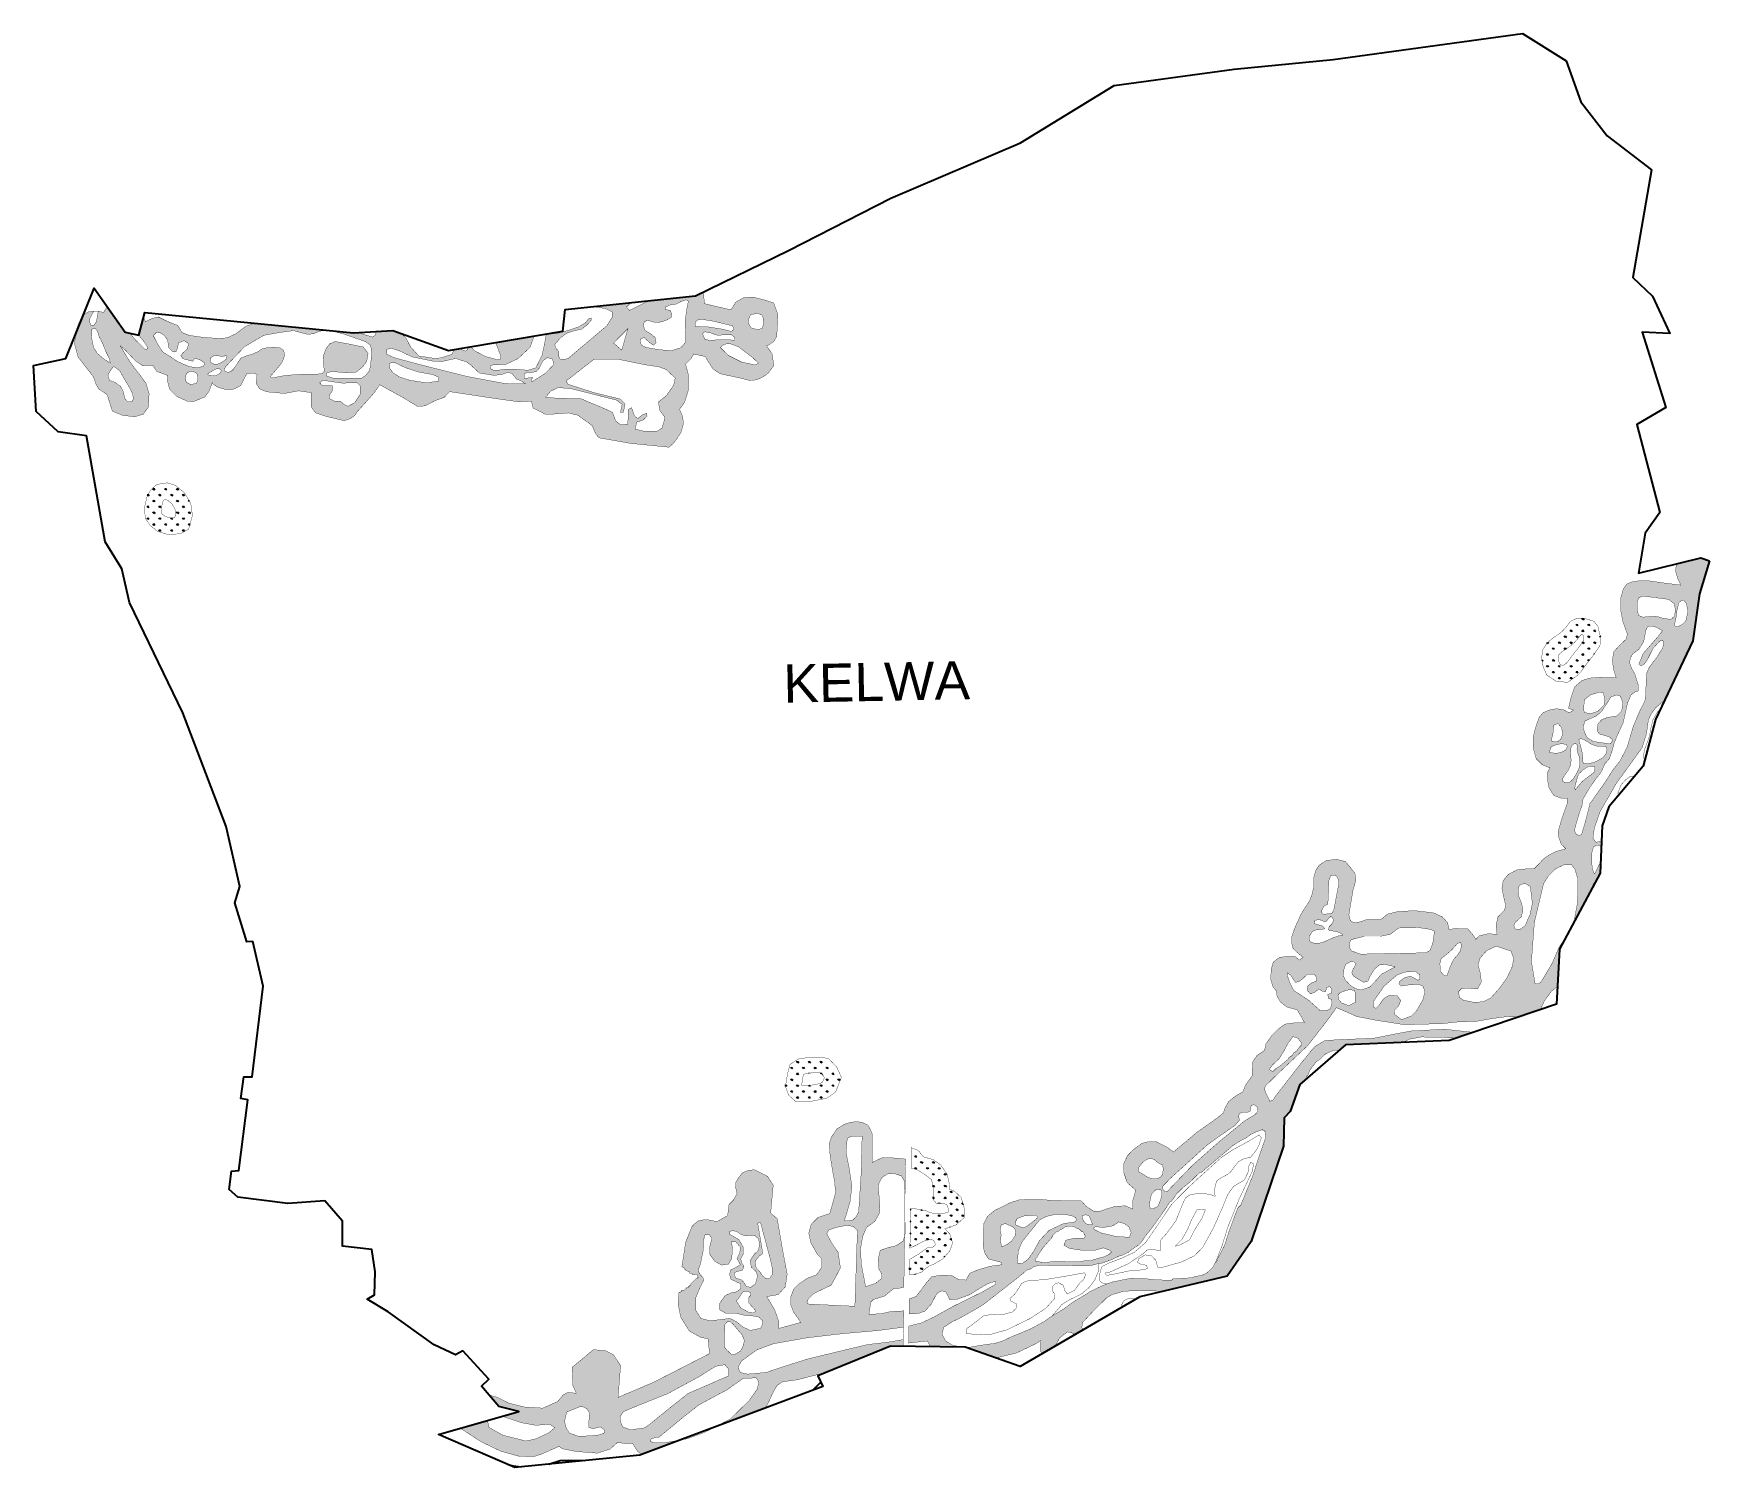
# Model space of a CAD drawing. Header units: metres. Extents: x 261354 to 266452, y 2168453 to 2172813.
import ezdxf

# ---------------------------------------------------------------- set-up
doc = ezdxf.new("R2010")
doc.units = ezdxf.units.M
for name, color, linetype in [('MANGROOVES BUFFER ZONE', 120, 'Continuous'), ('village', 3, 'Continuous'), ('VILLAGE NAME', 250, 'Continuous')]:
    doc.layers.add(name, color=color, linetype=linetype)
doc.styles.get("Standard").update_dxf_attribs({"font": 'simplex.shx'})

msp = doc.modelspace()

# ---------------------------------------------------------------- texts
at = {"layer": 'VILLAGE NAME', "insert": (263633.5, 2170894.4), "char_height": 116.06, "attachment_point": 1, "rotation": 1.1028}
msp.add_mtext_dynamic_manual_height_columns('{\\fArial|b0|i0|c0|p34;KELWA}', width=775.802, gutter_width=580.3, heights=[0], dxfattribs=at)

# ---------------------------------------------------------------- hatches: boundary and pattern name
at = {"layer": 'MANGROOVES BUFFER ZONE'}
h = msp.add_hatch(dxfattribs=at)
h.set_pattern_fill('GRASS', color=256)
h.paths.add_polyline_path([(262442.4, 2171856.4), (262467.9, 2171848.1), (262505.7, 2171830), (262567.7, 2171817.3), (262597.2, 2171816), (262619.6, 2171821.3), (262638.1, 2171825.2), (262671, 2171814.7), (262685.5, 2171803.7), (262709.7, 2171781.3), (262754.1, 2171773.8), (262779.6, 2171776.9), (262797.2, 2171783.5), (262810, 2171779.1), (262822.7, 2171762.8), (262838.1, 2171756.7), (262850.4, 2171747.9), (262788.8, 2171748.8), (262671.9, 2171770.7), (262532.1, 2171805.9), (262451.6, 2171827.4), (262427.9, 2171838), (262428.8, 2171852.9)], flags=16)
h.paths.add_polyline_path([(262377.7, 2171866.5), (262381.2, 2171855.3), (262381.8, 2171835.5), (262379.6, 2171808.1), (262375.9, 2171788.6), (262364.6, 2171774.1), (262352.3, 2171765.3), (262266.5, 2171765.1), (262244.3, 2171772.3), (262245.9, 2171781.7), (262262.8, 2171785.7), (262304, 2171781.7), (262335.1, 2171783.5), (262356, 2171800.7), (262367.5, 2171817.3), (262371.5, 2171841.3), (262357, 2171860.1), (262312, 2171869.5), (262270.3, 2171877), (262253.9, 2171869.2), (262242.4, 2171852.6), (262234.9, 2171831.2), (262236.5, 2171803.1), (262238.7, 2171787.3), (262232.2, 2171779), (262214.5, 2171777.6), (262174.1, 2171777.9), (262118.6, 2171773.4), (262079, 2171765.9), (262075.4, 2171768.3), (262076.3, 2171773.1), (262087.2, 2171785.4), (262099.6, 2171800.2), (262111.1, 2171815.7), (262117.8, 2171834.7), (262114.8, 2171850.2), (262104.1, 2171857.2), (262087.8, 2171859.3), (262069, 2171859), (262047.6, 2171853.7), (262036.1, 2171845.4), (262016.8, 2171837.4), (262003.9, 2171834.4), (261984.9, 2171826.4), (261962.7, 2171793.7), (261956, 2171786.9), (261948.6, 2171783.5), (261941.4, 2171784.2), (261934.5, 2171787.7), (261934, 2171792.4), (261939.4, 2171801.5), (261956, 2171819.5), (261996.7, 2171861.8), (262054.8, 2171895.8), (262109.3, 2171905.2), (262145.2, 2171910), (262164.5, 2171904.6), (262187, 2171898.7), (262205.7, 2171900.3), (262223.4, 2171908.1), (262248.6, 2171911.8), (262295.7, 2171900.1), (262363.3, 2171876.7)], flags=16)
h.paths.add_polyline_path([(262440.2, 2171812.5), (262453.8, 2171812), (262483.3, 2171798), (262523.3, 2171784.4), (262567.7, 2171776.4), (262585.7, 2171768.5), (262586.2, 2171756.7), (262550.6, 2171751), (262498.2, 2171758.9), (262467, 2171769), (262446.8, 2171782.2), (262438, 2171794.5), (262435.4, 2171806.8)], flags=16)
h.paths.add_polyline_path([(262338.8, 2171750.9), (262347.5, 2171741.7), (262347.7, 2171716.4), (262330.8, 2171690.8), (262310, 2171680), (262299.2, 2171685.2), (262287.6, 2171694.9), (262269.3, 2171695.7), (262252.9, 2171703.7), (262254.2, 2171714.5), (262263.4, 2171727.2), (262263.1, 2171742), (262250.5, 2171742.8), (262231.9, 2171743.1), (262224.3, 2171751.4), (262233.7, 2171759.2), (262256.4, 2171755.4), (262272, 2171753.3), (262295.7, 2171750.1), (262320.8, 2171751.7)], flags=16)
h.paths.add_polyline_path([(262671.7, 2171887.9), (262676.1, 2171907.3), (262687, 2171921.2), (262701.5, 2171929.2), (262728.2, 2171943.3), (262762.3, 2171948.8), (262803.8, 2171950.2), (262853.4, 2171952.6), (262892.4, 2171957.8), (262898.9, 2171954.3), (262888.3, 2171936.5), (262868.4, 2171909), (262856.7, 2171902.7), (262839.8, 2171906.8), (262816, 2171913.1), (262760.9, 2171915), (262750.8, 2171906.3), (262755.5, 2171885), (262771.3, 2171842.2), (262775.1, 2171833.4), (262773.7, 2171822), (262760.1, 2171822.8), (262729.6, 2171831), (262694.1, 2171849.2), (262675.8, 2171871.3)], flags=16)
h.paths.add_polyline_path([(262743, 2171802), (262750.8, 2171805.5), (262790.6, 2171807.3), (262827.3, 2171824.7), (262863.6, 2171858.4), (262882.4, 2171907.7), (262888.9, 2171926.9), (262904.6, 2171936.6), (262912.9, 2171926.5), (262913.4, 2171899), (262908.1, 2171868.9), (262900.7, 2171835.2), (262881.9, 2171796.8), (262857.4, 2171789.4), (262814.2, 2171792.9), (262787.1, 2171792.4), (262769.2, 2171789.8), (262752.6, 2171789.8), (262745.1, 2171793.7)], flags=16)
h.paths.add_polyline_path([(262846.3, 2171778.4), (262853.8, 2171781.9), (262871.4, 2171783.3), (262882.5, 2171785), (262891.7, 2171795.2), (262903.2, 2171818.1), (262916.8, 2171827.8), (262931.8, 2171823.8), (262937.1, 2171807.5), (262912, 2171781.1), (262869.7, 2171754.2), (262867.5, 2171759), (262872.3, 2171767.4), (262863.5, 2171766.5), (262855.1, 2171765.6), (262845.9, 2171765.6)], flags=16)
h.paths.add_polyline_path([(261942.5, 2171832), (261939.1, 2171822.3), (261927, 2171813.5), (261908.3, 2171805.5), (261894.1, 2171812.4), (261890.6, 2171818.3), (261893.8, 2171828.5), (261903.7, 2171834.1), (261917.6, 2171833), (261928.1, 2171831.2), (261939.3, 2171833.8)], flags=16)
h.paths.add_polyline_path([(262920.4, 2171926.3), (262924.4, 2171948.4), (262934.4, 2171959.9), (262967, 2171978), (263039, 2171984.1), (263092.9, 2171977.5), (263114.1, 2171966.9), (263114.1, 2171950.6), (263097.8, 2171924.6), (262978.1, 2171823.9), (262956.4, 2171822.6), (262951.6, 2171831), (262951.6, 2171846.4), (262941.4, 2171857.9), (262939.6, 2171868), (262956.4, 2171887.9), (262977.2, 2171902.9), (262997.5, 2171909.1), (263021.8, 2171914.8), (263037.7, 2171927.6), (263050.5, 2171941.7), (263050.5, 2171948.4), (263043, 2171947), (263032.4, 2171933.4), (263010.7, 2171920.6), (262980.3, 2171910.8), (262951.1, 2171902.5), (262933, 2171900.3), (262927.3, 2171906.4)], flags=16)
h.paths.add_polyline_path([(261924.6, 2171787), (261921.1, 2171779.8), (261907.2, 2171772.5), (261893.3, 2171772.5), (261884.4, 2171776), (261884.7, 2171779.8), (261892.2, 2171783.8), (261908.3, 2171793.1), (261916.8, 2171794.2), (261923.3, 2171792.1)], flags=16)
h.paths.add_polyline_path([(262911.7, 2171707.7), (262927.3, 2171726), (262950, 2171736.7), (262987.9, 2171733.6), (263126.5, 2171698.8), (263144.3, 2171685.5), (263139, 2171661), (263148.3, 2171662.3), (263153.2, 2171687.3), (263139.4, 2171701.5), (263055.2, 2171722.4), (262979.4, 2171746.9), (262974.1, 2171756.8), (263059.2, 2171823.2), (263130.5, 2171823.2), (263212.5, 2171806.3), (263255.3, 2171800), (263277.5, 2171792), (263305.6, 2171765.7), (263301.2, 2171744.4), (263279.3, 2171712.7), (263254.8, 2171693.1), (263258.4, 2171668.2), (263274.4, 2171646.4), (263270.9, 2171631.2), (263265.5, 2171613.8), (263250.4, 2171604), (263210.7, 2171604), (263184, 2171610.7), (263188.4, 2171631.6), (263207.6, 2171637.8), (263220.1, 2171649.4), (263219.2, 2171658.8), (263207.6, 2171654.7), (263191.5, 2171642.3), (263182.2, 2171650.3), (263172.8, 2171675.7), (263163, 2171670.3), (263163, 2171649.4), (263161.2, 2171625.8), (263139.8, 2171623.6), (263124.7, 2171635.2), (263114.9, 2171661.4), (263093.1, 2171671.7), (263017.7, 2171703.3), (262942, 2171704.6)], flags=16)
h.paths.add_polyline_path([(261874.3, 2171812), (261871.4, 2171801.8), (261853.9, 2171797.1), (261830.1, 2171800.1), (261812.2, 2171806.9), (261791.8, 2171816.2), (261769.3, 2171831.6), (261748, 2171844.3), (261733.5, 2171865.1), (261718.2, 2171895.3), (261727.2, 2171903.8), (261739.1, 2171903.4), (261752.3, 2171895.3), (261762, 2171880), (261765, 2171857.9), (261777.4, 2171845.6), (261787.1, 2171845.6), (261791.8, 2171856.2), (261795.2, 2171873.2), (261812.2, 2171879.2), (261825.4, 2171870.7), (261822, 2171854.9), (261808, 2171841.8), (261802, 2171833.7), (261807.6, 2171824.8), (261838.2, 2171816.7), (261843.7, 2171825.6), (261859, 2171822.2)], flags=16)
h.paths.add_polyline_path([(261853.9, 2171771.9), (261853.9, 2171759.4), (261849.3, 2171750), (261834.4, 2171746), (261825.3, 2171748.7), (261817.8, 2171754.8), (261815.9, 2171766.3), (261818.6, 2171778.6), (261828.2, 2171785.5), (261839.2, 2171785.8), (261850.1, 2171780.7)], flags=16)
h.paths.add_polyline_path([(263118.1, 2171872.1), (263161.9, 2171916.3), (263143.1, 2171850.5)], flags=16)
h.paths.add_polyline_path([(261701.7, 2171854.2), (261692.4, 2171853.7), (261663.1, 2171882.5), (261645.7, 2171904.2), (261630, 2171927.5), (261620.7, 2171941.9), (261616.5, 2171953.3), (261620.3, 2171955.4), (261634.7, 2171951.2), (261647.4, 2171934.3), (261666.9, 2171905.4), (261678.8, 2171890.2), (261688.1, 2171878.7), (261698.7, 2171863.1)], flags=16)
h.paths.add_polyline_path([(263199.1, 2171873.8), (263199.7, 2171883.7), (263210.7, 2171889.1), (263228.2, 2171873.6), (263238.9, 2171865.4), (263247.6, 2171872.4), (263244.5, 2171889.1), (263234.1, 2171898.1), (263213.2, 2171911), (263209.3, 2171925.4), (263211.5, 2171936.7), (263220.8, 2171941.5), (263239.7, 2171936.1), (263256.4, 2171935), (263275.8, 2171940.3), (263293.8, 2171949.9), (263295.3, 2171960.6), (263290.2, 2171971.6), (263280.3, 2171973), (263274.7, 2171973.1), (263275, 2171981.3), (263290.5, 2171987.8), (263309.4, 2171990.9), (263323.2, 2171998.2), (263338.4, 2172003.8), (263345.7, 2171999.9), (263340.9, 2171975.4), (263336.1, 2171941.6), (263337, 2171873.8), (263323.2, 2171858.1), (263294.1, 2171848.8), (263254.9, 2171852.2), (263217.7, 2171858.6), (263204.2, 2171864.6)], flags=16)
h.paths.add_polyline_path([(261655.5, 2171718), (261657.6, 2171702.4), (261653.4, 2171694.3), (261640.7, 2171693.1), (261631.9, 2171703.2), (261626.4, 2171726), (261618.3, 2171741.2), (261600.1, 2171753.1), (261585.3, 2171758.6), (261580.3, 2171772.1), (261584.5, 2171783.5), (261597.2, 2171801.2), (261615.8, 2171788.6), (261627.6, 2171767.4), (261644.1, 2171739.5)], flags=16)
h.paths.add_polyline_path([(261587.1, 2171811.3), (261568, 2171823.6), (261548.1, 2171840.5), (261536.6, 2171858.3), (261530.7, 2171888.4), (261531.5, 2171914.3), (261539.6, 2171916.8), (261543, 2171915.5), (261549.4, 2171905.8), (261553.6, 2171890.9), (261563.8, 2171871.9), (261573.5, 2171847.3), (261585.8, 2171822.3)], flags=16)
h.paths.add_polyline_path([(263366.5, 2171922.5), (263366.5, 2171931.8), (263368.2, 2171936.9), (263374.7, 2171942.5), (263386.9, 2171944.2), (263420.9, 2171938.9), (263480.1, 2171924.4), (263484.6, 2171914), (263476.9, 2171907.2), (263450.6, 2171914.2), (263407.3, 2171921)], flags=16)
h.paths.add_polyline_path([(263389.2, 2171899.8), (263392.3, 2171905.5), (263397.9, 2171906), (263414.6, 2171902.6), (263433.6, 2171896.1), (263456.3, 2171897), (263477.8, 2171896.7), (263486.9, 2171889.1), (263486.3, 2171880.6), (263465.3, 2171882.3), (263435.3, 2171882), (263410.7, 2171880), (263395.7, 2171884)], flags=16)
h.paths.add_polyline_path([(263443.3, 2171858.1), (263447.5, 2171863.8), (263456.3, 2171868.9), (263472.4, 2171870.3), (263497.1, 2171861.3), (263539.6, 2171829.6), (263558.8, 2171811.2), (263549.2, 2171805.5), (263507.8, 2171814.3), (263467.6, 2171834.4)], flags=16)
h.paths.add_polyline_path([(263527.7, 2171932.9), (263528.8, 2171944.8), (263535.3, 2171958.7), (263557.1, 2171962.4), (263569.3, 2171957.3), (263572.4, 2171952.7), (263574.4, 2171932.1), (263570.7, 2171916.8), (263556.8, 2171912.8), (263536.7, 2171918.2)], flags=16)
h.paths.add_polyline_path([(262672.6, 2171859.3), (262648.1, 2171855.2), (262668.9, 2171847.6), (262675.4, 2171854.5)])
h.paths.add_polyline_path([(262616.1, 2171849.8), (262471.4, 2171901.2), (262486.7, 2171887.9), (262500.2, 2171861.5), (262525.8, 2171832.9), (262575.7, 2171825.1), (262595.6, 2171827.7), (262612.1, 2171833.3), (262626.4, 2171837.6), (262631.6, 2171849.3), (262640.4, 2171853.9)])
h.paths.add_polyline_path([(262396.2, 2171907), (262340.1, 2171903.6), (262348.1, 2171901.9), (262384.6, 2171890.2), (262395, 2171897.5)])
h.paths.add_polyline_path([(261632.5, 2171905.5), (261577.7, 2171982.9), (261567.1, 2171965.1), (261551, 2171969), (261548.5, 2171956.8), (261545.5, 2171937.3), (261538.3, 2171926.7), (261528.6, 2171926.7), (261525.2, 2171934.4), (261525.2, 2171946.2), (261532, 2171960.2), (261537.1, 2171968.8), (261523.2, 2171968.5), (261501.8, 2171955.5), (261490.3, 2171934), (261483, 2171909.2), (261478.8, 2171869.4), (261489.5, 2171829.5), (261536.1, 2171769.7), (261543.4, 2171748), (261552.3, 2171732.6), (261578.3, 2171714.8), (261583.8, 2171696.5), (261593.8, 2171664.8), (261625.7, 2171652), (261661.8, 2171648.2), (261687.6, 2171655.4), (261703.6, 2171678), (261705.4, 2171718.7), (261696.3, 2171749.3), (261677.1, 2171775.7), (261648.5, 2171812.8), (261617.5, 2171864), (261632.8, 2171851), (261664.5, 2171817.4), (261686.2, 2171803.2), (261716.8, 2171804.4), (261728.6, 2171786.1), (261761.4, 2171773.6), (261760.7, 2171759.9), (261767.7, 2171731.6), (261789.3, 2171710.1), (261820.5, 2171695.7), (261840.5, 2171694.2), (261874.5, 2171708), (261888.1, 2171725.9), (261897.6, 2171751.8), (261899.9, 2171747.3), (261916.3, 2171736.9), (261938.6, 2171731.1), (261960.6, 2171731.3), (261984, 2171742.3), (261990, 2171755.2), (262002.9, 2171779.4), (262024.4, 2171781.1), (262033.8, 2171775.5), (262031, 2171749.7), (262041.7, 2171732.8), (262063.4, 2171723.8), (262117.6, 2171718.9), (262160, 2171726.8), (262198.3, 2171721.3), (262198.2, 2171678.8), (262211.7, 2171659.9), (262244.1, 2171649.1), (262298.9, 2171636), (262318.5, 2171642.4), (262329.9, 2171651), (262339.6, 2171664.6), (262367, 2171694.6), (262390.3, 2171721.4), (262406.9, 2171745.3), (262477, 2171706.8), (262520.6, 2171680.3), (262544.3, 2171680.8), (262575.7, 2171697.1), (262602.5, 2171706.7), (262619.8, 2171724.4), (262749.2, 2171704.8), (262829, 2171693.5), (262868.1, 2171695.4), (262873.4, 2171674.6), (262896.6, 2171663.1), (262910.6, 2171655.4), (262932.7, 2171656), (262981, 2171659.6), (263009.7, 2171652.6), (263053.1, 2171621.2), (263064.3, 2171595.2), (263074.3, 2171583.9), (263167.4, 2171567.4), (263286.7, 2171555.4), (263300.6, 2171567.8), (263311.6, 2171582.2), (263323.1, 2171599.6), (263330.5, 2171625.7), (263328.7, 2171647.8), (263319, 2171670.5), (263334.6, 2171692.8), (263346.3, 2171731.3), (263345.8, 2171776), (263337.1, 2171808.1), (263353.5, 2171824.4), (263362.4, 2171839), (263397.7, 2171830.7), (263402.2, 2171822.3), (263420.1, 2171793.8), (263441.6, 2171779), (263471.9, 2171772.4), (263500.2, 2171766.6), (263531.7, 2171758.3), (263552.5, 2171760.2), (263571, 2171768.3), (263588.6, 2171780.4), (263605.5, 2171803.6), (263600.5, 2171839), (263583.7, 2171863.6), (263590.4, 2171866.4), (263604.7, 2171875.8), (263614.5, 2171892.3), (263618.2, 2171958.4), (263605.3, 2171993.9), (263579.6, 2172002.6), (263540.6, 2172012.2), (263513.9, 2172010), (263490, 2171996.6), (263475.2, 2171973.1), (263394.6, 2171991.9), (263391.7, 2172025.3), (263390.2, 2172027.1), (263367.9, 2172016.2), (263223, 2172000.9), (263219.7, 2171997.9), (263166.9, 2171971.4), (263157.4, 2171981.6), (263166.3, 2171990.6), (263170.9, 2171995.4), (263050.6, 2171982.7), (263039, 2171984.1), (262967, 2171978), (262934.4, 2171959.9), (262924.4, 2171948.4), (262920.4, 2171926.3), (262927.3, 2171906.4), (262930.8, 2171902.7), (262913.4, 2171899.7), (262912.9, 2171926.5), (262904.6, 2171936.6), (262888.9, 2171926.9), (262882.4, 2171907.7), (262877, 2171893.6), (262759.6, 2171873.9), (262755.5, 2171885), (262750.8, 2171906.3), (262760.9, 2171915), (262816, 2171913.1), (262839.8, 2171906.8), (262856.7, 2171902.7), (262868.4, 2171909), (262888.3, 2171936.5), (262898.9, 2171954.3), (262892.4, 2171957.8), (262853.4, 2171952.6), (262803.8, 2171950.2), (262762.3, 2171948.8), (262728.2, 2171943.3), (262701.5, 2171929.2), (262687, 2171921.2), (262676.1, 2171907.3), (262671.7, 2171887.9), (262675.8, 2171871.3), (262684.2, 2171861.2), (262616.1, 2171849.8), (262446.7, 2171910.1), (262327.3, 2171902.8), (262025.8, 2171932.4), (262023, 2171931.4), (261998.8, 2171922.6), (261969.4, 2171900.5), (261942.7, 2171888), (261918.1, 2171886.2), (261870.8, 2171889.3), (261826.9, 2171895.6), (261805.4, 2171904.2), (261792.8, 2171925.5), (261758.6, 2171939.1), (261733.7, 2171951.5), (261715, 2171947.2), (261693.9, 2171937.4), (261689.3, 2171953.1), (261674.2, 2171896.4), (261673.9, 2171896.4), (261666.9, 2171905.4), (261647.4, 2171934.3), (261634.7, 2171951.2), (261620.3, 2171955.4), (261616.5, 2171953.3), (261620.7, 2171941.9), (261630, 2171927.5), (261645.7, 2171904.2), (261647.2, 2171902.3)])
h = msp.add_hatch(dxfattribs=at)
h.set_pattern_fill('GRASS', color=256)
h.paths.add_polyline_path([(261813.1, 2171416.7), (261785.5, 2171439.4), (261760, 2171447), (261729, 2171442.2), (261712.1, 2171427.3), (261700.7, 2171410.5), (261692.5, 2171376.8), (261693.2, 2171340.3), (261709, 2171316.9), (261731.1, 2171299.6), (261762.8, 2171290), (261800, 2171292.1), (261825.5, 2171305.8), (261837.2, 2171347.8), (261832.4, 2171383.7)])
h.paths.add_polyline_path([(261756.6, 2171395.9), (261761.5, 2171394.4), (261774.4, 2171383.8), (261784.2, 2171367.1), (261786.3, 2171351.4), (261783.4, 2171341.2), (261768.8, 2171340.4), (261754.5, 2171344.8), (261746, 2171351.4), (261742.9, 2171356), (261742.6, 2171371.2), (261747.2, 2171389.9), (261750, 2171394), (261751.1, 2171395)], flags=16)
h = msp.add_hatch(dxfattribs=at)
h.set_pattern_fill('GRASS', color=256)
h.paths.add_polyline_path([(265918.9, 2170110.3), (265947, 2170228.4), (265962.3, 2170252.7), (265983.8, 2170273.5), (266008.9, 2170285.3), (266032.5, 2170285.3), (266042.2, 2170272.1), (266050.6, 2170244.3), (266051.3, 2170209.6), (266049.9, 2170169.3), (266039.1, 2170110.7), (266095.6, 2170216.5), (266097.8, 2170227.4), (266103.2, 2170230.8), (266118.7, 2170259.8), (266120, 2170289.2), (266115.3, 2170285.6), (266106.7, 2170266.2), (266101.5, 2170257.6), (266094.5, 2170275.9), (266093.4, 2170304.4), (266094.3, 2170325.7), (266098.7, 2170339.6), (266107.8, 2170344.8), (266122.6, 2170344.3), (266123.2, 2170357.2), (266105.9, 2170354.1), (266097.1, 2170366.8), (266101.5, 2170397.5), (266118.7, 2170446.8), (266167.4, 2170531.9), (266220.9, 2170605.7), (266246.9, 2170642.2), (266260, 2170684.6), (266265.5, 2170725.1), (266273, 2170742.8), (266288.3, 2170763.5), (266315.3, 2170786.2), (266400.5, 2170966.2), (266421.4, 2171109.1), (266451.5, 2171209.8), (266425.5, 2171219.4), (266350.9, 2171200.9), (266348.4, 2171177.8), (266355.3, 2171154.8), (266364.5, 2171136.1), (266312.3, 2171142.6), (266267, 2171149.1), (266239.2, 2171149.5), (266216, 2171145.9), (266200.9, 2171139.6), (266189.5, 2171124.2), (266182, 2171098.8), (266181.4, 2171060), (266187.8, 2171025.7), (266196.7, 2171001), (266202, 2170987.5), (266197.9, 2170971.6), (266177.4, 2170952.3), (266160.4, 2170933.7), (266156.1, 2170907.6), (266159.6, 2170879.9), (266167.4, 2170854.5), (266148, 2170854.8), (266116.2, 2170855.9), (266087.7, 2170853.3), (266063.8, 2170845.8), (266041, 2170826.2), (266028.7, 2170788.6), (266022.9, 2170761.1), (266037.7, 2170756.1), (266025.5, 2170747.2), (266007, 2170757.2), (265985.8, 2170760.1), (265967.3, 2170757.1), (265946.1, 2170748.6), (265933.2, 2170733.4), (265922.3, 2170702.2), (265915.4, 2170675.2), (265914.9, 2170642.4), (265924.3, 2170608.3), (265942.7, 2170589.8), (265966.1, 2170580), (265959.3, 2170567.3), (265959, 2170542.5), (265963.6, 2170519.3), (265977.7, 2170496.5), (265999.8, 2170488.2), (266018.4, 2170488), (266018.2, 2170470.7), (266001.2, 2170421.9), (265990.9, 2170385.8), (265993, 2170369.4), (266000.8, 2170348.1), (266014.5, 2170334.7), (266009.4, 2170332.7), (265985.7, 2170326.4), (265963.4, 2170315.5), (265945.1, 2170302.1), (265932.3, 2170287.6), (265918, 2170273.3), (265898.6, 2170273.6), (265865.7, 2170270.1), (265839.6, 2170256.2), (265824.1, 2170237.6), (265820.2, 2170214), (265825.7, 2170186.7), (265832.1, 2170160.1), (265827.1, 2170146.6), (265808.3, 2170127.4), (265802.2, 2170102.5), (265805.4, 2170074.9), (265776.2, 2170075.3), (265751.1, 2170069.5), (265740.6, 2170058.6), (265733.9, 2170070.3), (265716.4, 2170091), (265692.7, 2170091.3), (265674.2, 2170091.6), (265659.7, 2170087.3), (265655.1, 2170109.1), (265639.2, 2170127.1), (265611.4, 2170139.5), (265554.7, 2170146.1), (265502.5, 2170143.2), (265471.2, 2170135.2), (265452.4, 2170118.9), (265431.3, 2170119.2), (265409.6, 2170119.5), (265390.6, 2170112.3), (265371.1, 2170108.6), (265359.2, 2170115.9), (265354.6, 2170133.5), (265360.2, 2170166.3), (265367.2, 2170207.4), (265376, 2170238.7), (265373.1, 2170259.8), (265356.5, 2170280.8), (265344.4, 2170295.2), (265317.5, 2170302.4), (265286.3, 2170298.6), (265264.7, 2170284.6), (265253.8, 2170268.2), (265248.4, 2170248.2), (265248, 2170219), (265242.4, 2170195.1), (265235.4, 2170176.7), (265209.4, 2170136), (265189.4, 2170091.5), (265181.3, 2170067.7), (265181, 2170046.9), (265184.4, 2170032.3), (265193.7, 2170022.3), (265215.8, 2170003.8), (265203.4, 2169995.8), (265191.5, 2170006.4), (265167.8, 2170006.7), (265143.8, 2170004.1), (265124.8, 2169989.4), (265118, 2169966.5), (265117.6, 2169935.4), (265123.1, 2169916.2), (265134, 2169902.1), (265136.4, 2169885.5), (265146.5, 2169868.5), (265167, 2169852.8), (265197.1, 2169844.6), (265209.8, 2169824), (265219.9, 2169805), (265211.4, 2169805.1), (265191.4, 2169805.2), (265160.8, 2169801), (265140.2, 2169786.4), (265121.8, 2169768.1), (265102.6, 2169741.5), (265098.1, 2169720.6), (265075.1, 2169705.4), (265061.3, 2169685.5), (265061, 2169664.1), (265060.7, 2169644.6), (265054.7, 2169635.3), (265040.5, 2169615.7), (265032, 2169594.9), (265011.8, 2169583.8), (264989.2, 2169566), (264977.9, 2169546.3), (264973.1, 2169531.2), (264953.8, 2169515.2), (264891.9, 2169471.6), (264821.2, 2169412.1), (264802.6, 2169426.3), (264769.1, 2169443.3), (264743.8, 2169443.6), (264724.9, 2169438.1), (264700, 2169420.2), (264681.5, 2169401), (264670.1, 2169377.5), (264669.7, 2169350.8), (264680.3, 2169319.2), (264704.4, 2169297.8), (264704.2, 2169288.1), (264698.1, 2169267.5), (264697.7, 2169238.6), (264673.8, 2169248.6), (264641.7, 2169246.2), (264617.9, 2169239), (264597.4, 2169231.8), (264578.6, 2169232.1), (264555.7, 2169247), (264541, 2169263.4), (264517.7, 2169263.7), (264489.8, 2169264.1), (264457.7, 2169264.5), (264412.3, 2169268.1), (264353.1, 2169267), (264323.5, 2169257.6), (264300, 2169245.5), (264277.7, 2169234.9), (264256.2, 2169217.1), (264244, 2169194), (264243.5, 2169158.4), (264242.4, 2169125.2), (264247, 2169105.1), (264259.1, 2169086.8), (264298.3, 2169076.5), (264298.2, 2169069.2), (264265, 2169065), (264228.7, 2169054.6), (264201.6, 2169043.6), (264190.5, 2169022.9), (264169.7, 2169023.2), (264146.1, 2169037), (264113.5, 2169037.4), (264085.5, 2169033.1), (264068.7, 2169013.2), (264052.3, 2168990.7), (264038.1, 2168972.8), (264017.5, 2168965.3), (264016.9, 2168919.6), (264044.2, 2168920.7), (264065.5, 2168928.6), (264084.6, 2168949.6), (264096.9, 2168973.7), (264104.8, 2168984.9), (264117.5, 2168990), (264128.7, 2168986.4), (264136.6, 2168971.9), (264140.6, 2168962.9), (264164.1, 2168964.7), (264199.8, 2168977.7), (264237.7, 2169000.8), (264252.9, 2169009.8), (264266.6, 2169015.9), (264281, 2169017.8), (264281, 2169010.2), (264241, 2168987.1), (264150.7, 2168942.7), (264094.4, 2168911.3), (264055.7, 2168892.9), (264016.4, 2168882.8), (264015.7, 2168831.2), (264072.8, 2168837.5), (264082.2, 2168819.8), (264179.1, 2168818.4), (264148, 2168825.4), (264128.5, 2168837.2), (264117.2, 2168858.4), (264122.6, 2168879.5), (264148.2, 2168895.9), (264172.3, 2168907.6), (264200.4, 2168923.1), (264240.6, 2168946.5), (264280.9, 2168977.9), (264321.1, 2169009.2), (264341.3, 2169024.9), (264365.5, 2169044.5), (264373.6, 2169052.4), (264385.6, 2169056.2), (264397.6, 2169064), (264413.6, 2169067.8), (264425.6, 2169067.6), (264437.5, 2169067.5), (264485.4, 2169066.8), (264521.3, 2169066.4), (264541.2, 2169066.1), (264561.1, 2169065.8), (264581.1, 2169069.5), (264593.1, 2169073.4), (264597.1, 2169073.3), (264601.1, 2169073.3), (264633.1, 2169084.8), (264657.2, 2169096.4), (264661.2, 2169096.4), (264685.3, 2169108), (264705.4, 2169123.7), (264713.4, 2169127.6), (264721.5, 2169135.4), (264737.8, 2169159.1), (264754, 2169178.9), (264790.6, 2169230.2), (264798.7, 2169242.1), (264810.9, 2169261.8), (264814.9, 2169261.8), (264831.2, 2169285.5), (264835.2, 2169289.4), (264847.3, 2169301.2), (264851.4, 2169305.1), (264871.5, 2169320.8), (264899.8, 2169348.4), (264903.8, 2169348.3), (264968.3, 2169403.3), (264996.6, 2169426.8), (265000.6, 2169430.7), (265024.7, 2169446.4), (265040.8, 2169454.1), (265056.9, 2169465.9), (265072.9, 2169473.6), (265084.9, 2169477.5), (265093, 2169481.3), (265092.9, 2169477.4), (265096.9, 2169477.3), (265100.8, 2169473.3), (265100.7, 2169465.3), (265100.6, 2169453.3), (265088.1, 2169417.6), (265079.8, 2169393.8), (265063.2, 2169342.2), (265026.1, 2169251), (265018, 2169243.1), (265009.8, 2169223.3), (264989.1, 2169167.7), (264976.6, 2169128), (264964.3, 2169104.3), (264956.1, 2169088.4), (264956.1, 2169084.4), (264948.4, 2169074.5), (264943.9, 2169068.6), (264943.8, 2169064.7), (264931.7, 2169052.9), (264923.6, 2169045), (264907.6, 2169037.2), (264887.6, 2169033.5), (264875.6, 2169029.7), (264819.7, 2169026.4), (264815.7, 2169022.5), (264807.7, 2169022.6), (264775.8, 2169023.1), (264771.8, 2169023.1), (264728.1, 2169027.7), (264720.1, 2169027.8), (264692.2, 2169028.2), (264672.2, 2169024.4), (264636.2, 2169017), (264620.7, 2169011.4), (264604.2, 2169005.4), (264588.1, 2168997.7), (264564, 2168986), (264560, 2168982.1), (264519.8, 2168958.7), (264487.6, 2168935.2), (264451.7, 2168913.1), (264443.4, 2168907.9), (264427.3, 2168896.2), (264391.1, 2168876.7), (264383.1, 2168872.8), (264355, 2168861.2), (264327, 2168849.7), (264302.9, 2168838), (264278.9, 2168830.4), (264250.9, 2168826.7), (264226.9, 2168823.1), (264207, 2168819.4), (264190.1, 2168817.3), (264280.8, 2168785.7), (264343.8, 2168801.1), (264401.2, 2168828.5), (264417.3, 2168838.5), (264416.9, 2168806.9), (264420.9, 2168798.1), (264465.2, 2168824), (264466.1, 2168830.6), (264474.3, 2168846.3), (264498.7, 2168865), (264508.4, 2168863.5), (264515.9, 2168860.2), (264519.7, 2168855.7), (264548.7, 2168872.6), (264542.2, 2168877.5), (264544.8, 2168893.6), (264580.1, 2168931.4), (264617.9, 2168968.5), (264633.7, 2168978.2), (264669.3, 2168988.7), (264699.6, 2168990.2), (264766.9, 2168990), (264773.7, 2168984.9), (264984.7, 2169034.8), (265057.6, 2169139.6), (265156.3, 2169430.1), (265158, 2169516.5), (265176, 2169535.8), (265205.6, 2169617), (265226.6, 2169635.3), (265226.7, 2169643), (265230.8, 2169647), (265234.9, 2169658.9), (265243, 2169670.7), (265255.2, 2169686.5), (265267.3, 2169694.3), (265271.3, 2169698.3), (265283.4, 2169710.1), (265291.5, 2169713.9), (265299.5, 2169717.8), (265311.5, 2169721.6), (265325.5, 2169721.4), (265344.2, 2169737.7), (265513.9, 2169745.1), (265531.2, 2169750.6), (265535.2, 2169754.5), (265575.2, 2169762), (265642.9, 2169761), (265680.2, 2169758.2), (265732.7, 2169776), (265645.1, 2169785.6), (265542.6, 2169780), (265471.9, 2169766.5), (265428.9, 2169757.7), (265337.5, 2169754.5), (265281.7, 2169751.1), (265250.1, 2169732.3), (265205, 2169676.4), (265127.6, 2169576.9), (265126, 2169571.2), (265114.6, 2169566.2), (265103.3, 2169589.3), (265097.8, 2169603.2), (265101.1, 2169613.3), (265142.8, 2169654.1), (265228.8, 2169735), (265282.8, 2169804.1), (265317.3, 2169851.2), (265378.8, 2169824.3), (265439, 2169812.5), (265523, 2169799.5), (265637.5, 2169802.4), (265687.2, 2169807.9), (265740.3, 2169809.1), (265793.3, 2169818.4), (265836.3, 2169823.9), (265861.5, 2169823), (265862.4, 2169820.1), (265937.6, 2169845.6), (265948.7, 2169870.3), (265970.9, 2169901.6), (265989.2, 2169914.8), (265995.3, 2170028.7), (266018.9, 2170072.7), (265994.2, 2170034.9), (265972, 2169984.2), (265956, 2169957.1), (265941.4, 2169932.8), (265933.1, 2169923.1), (265921.1, 2169923.8), (265910, 2169991.5)])
h.paths.add_polyline_path([(265856, 2170000.9), (265851.9, 2169976.5), (265834.3, 2169939.3), (265810.6, 2169907.4), (265786.8, 2169881), (265762.4, 2169868.8), (265734.6, 2169867.5), (265703.5, 2169873.6), (265690.6, 2169883), (265688.6, 2169900), (265698.1, 2169909.5), (265718.4, 2169910.1), (265746.2, 2169908.1), (265757.7, 2169929.1), (265754.3, 2169956.2), (265747.5, 2169981.9), (265754.3, 2170002.9), (265774, 2170024.6), (265803.1, 2170038.1), (265847.8, 2170023.2)], flags=16)
h.paths.add_polyline_path([(265865.1, 2170088.7), (265859.1, 2170091.7), (265856.6, 2170101.5), (265861.3, 2170111.3), (265866.7, 2170115.6), (265878.4, 2170126.5), (265884.4, 2170146.1), (265879.8, 2170169.8), (265870.5, 2170191.3), (265869.7, 2170209.6), (265872.4, 2170220.7), (265879, 2170226.7), (265892.1, 2170228.1), (265906.8, 2170218.8), (265912.8, 2170168.2), (265905.7, 2170134.2), (265890.4, 2170100.1), (265876.5, 2170090.1)], flags=16)
h.paths.add_polyline_path([(265696.2, 2170033.6), (265692.8, 2170022.1), (265683.4, 2170009), (265673.3, 2169997.9), (265663.9, 2169978), (265652.9, 2169947.9), (265649.1, 2169947.9), (265641.9, 2169951.3), (265632.5, 2169962.3), (265631.7, 2169985.6), (265635.5, 2170000.5), (265652, 2170013.2), (265668.6, 2170028), (265685.1, 2170046.3), (265694, 2170049.7), (265696.2, 2170044.2)], flags=16)
h.paths.add_polyline_path([(265610.2, 2170047.9), (265601.2, 2170024.7), (265588.4, 2170017.9), (265390.6, 2170013.9), (265362.9, 2170023.4), (265356.9, 2170033.3), (265356.9, 2170048.3), (265362, 2170058.2), (265401.4, 2170068), (265450.3, 2170068), (265480.8, 2170074.4), (265505.6, 2170093.3), (265539.5, 2170093.7), (265566.9, 2170094.6), (265603.8, 2170089), (265615, 2170083.4)], flags=16)
h.paths.add_polyline_path([(265586.2, 2169899.4), (265579.4, 2169874), (265561.6, 2169843), (265544.7, 2169825.6), (265514.9, 2169814.6), (265495, 2169829.5), (265492.1, 2169842.2), (265505.6, 2169855.7), (265512.4, 2169872.7), (265502.2, 2169887.1), (265476.8, 2169888.4), (265459.8, 2169877.8), (265447.1, 2169858.7), (265437.3, 2169849.4), (265430.5, 2169851.9), (265428.8, 2169868), (265434.8, 2169877.8), (265462.4, 2169917.2), (265500.5, 2169949.9), (265523.9, 2169959.2), (265556.5, 2169961.7), (265570.1, 2169951.1), (265571, 2169938.4), (265565, 2169934.2), (265557.4, 2169938.8), (265541.7, 2169946.9), (265523.4, 2169941.8), (265509.9, 2169931.6), (265506.9, 2169923.2), (265513.7, 2169916.8), (265536.6, 2169920.2), (265568.4, 2169921.9), (265580.3, 2169915.9)], flags=16)
h.paths.add_polyline_path([(265496, 2169975.6), (265476.2, 2169964.8), (265452.9, 2169952.3), (265438.2, 2169934.6), (265418.4, 2169913.9), (265391.7, 2169904.9), (265375.1, 2169908.9), (265359.2, 2169918.9), (265344, 2169935.1), (265337.8, 2169949.4), (265339.7, 2169967.5), (265344.8, 2169982.6), (265359.7, 2169990.7), (265369.1, 2169991), (265376.4, 2169984.2), (265367.3, 2169967.5), (265363.5, 2169958), (265368.1, 2169947.8), (265385.6, 2169936.2), (265399.9, 2169928.1), (265413.2, 2169932.4), (265418, 2169945), (265432.6, 2169968.2), (265447.7, 2169981.2), (265467.1, 2169982)], flags=16)
h.paths.add_polyline_path([(266053.9, 2170374.4), (266044.8, 2170379.9), (266041.3, 2170389), (266043, 2170400.3), (266057.3, 2170448.4), (266063.6, 2170463.8), (266067, 2170485.4), (266082.9, 2170513), (266102, 2170541.5), (266122.2, 2170567.5), (266133.3, 2170592.8), (266147, 2170607.9), (266154.9, 2170630.6), (266161.8, 2170656.5), (266172.3, 2170681.5), (266188.8, 2170716.7), (266201.9, 2170776.1), (266212.4, 2170801.4), (266224.7, 2170810.8), (266235.2, 2170814.5), (266234.6, 2170833.2), (266224.4, 2170866.2), (266215, 2170882.1), (266208.7, 2170900), (266210.7, 2170914.2), (266217, 2170925.6), (266236.7, 2170940.5), (266251.5, 2170964.7), (266258.6, 2171000.5), (266263.7, 2171010.2), (266276.2, 2171011.6), (266290.4, 2171007.6), (266308.4, 2170997.7), (266296.1, 2170980.6), (266250, 2170928.1), (266236.6, 2170895.4), (266242.3, 2170890.3), (266252.8, 2170895.4), (266261.7, 2170907.4), (266280.2, 2170944), (266300.1, 2170965.7), (266309.5, 2170968.2), (266311.8, 2170959.7), (266309.5, 2170945.5), (266291.3, 2170916.2), (266268.2, 2170886), (266260, 2170866.8), (266258.8, 2170835.8), (266257.4, 2170802.6), (266255.1, 2170784.1), (266239.7, 2170753.7), (266219.8, 2170706.9), (266201, 2170643.1), (266179.7, 2170601.8), (266158.6, 2170575.1), (266129, 2170529.2), (266088, 2170472), (266074.1, 2170416.8), (266062.4, 2170377.3)], flags=16)
h.paths.add_polyline_path([(265373.2, 2169903.4), (265373.6, 2169889.7), (265373.6, 2169867.1), (265354.4, 2169857.3), (265332.6, 2169865.4), (265323.7, 2169875.7), (265321.5, 2169889.7), (265327.9, 2169896.6), (265346.7, 2169903.8), (265357.4, 2169905.9)], flags=16)
h.paths.add_polyline_path([(266042.8, 2170513.6), (266041.9, 2170521.1), (266047.1, 2170542.1), (266052.8, 2170560.8), (266066.4, 2170573.4), (266084.2, 2170585.2), (266102.6, 2170584.1), (266101.6, 2170567.9), (266085.9, 2170555.3), (266065.5, 2170539.8)], flags=16)
h.paths.add_polyline_path([(266012.5, 2170535.8), (266005.6, 2170539.2), (266005.6, 2170548.7), (266011.7, 2170559.4), (266022.6, 2170574), (266028.7, 2170588.4), (266030.7, 2170603), (266029.2, 2170622.9), (266029.5, 2170640.4), (266034.7, 2170650.2), (266039.9, 2170653.9), (266045, 2170653.9), (266048.5, 2170651.9), (266049.1, 2170647.3), (266048.5, 2170637.2), (266050.2, 2170626.6), (266055.1, 2170615.1), (266057.4, 2170594.4), (266054.8, 2170578.9), (266047.3, 2170563.4), (266035.8, 2170545), (266026.1, 2170536.1)], flags=16)
h.paths.add_polyline_path([(265336.9, 2170072), (265322.9, 2170069.3), (265307, 2170063.6), (265289.8, 2170056.1), (265271.3, 2170048), (265250.1, 2170046.7), (265238.5, 2170050.7), (265233.7, 2170057.2), (265233.7, 2170066.6), (265242.5, 2170081.4), (265249.8, 2170086.7), (265269.9, 2170088.9), (265281.2, 2170090.8), (265275.9, 2170098.8), (265258.7, 2170103.9), (265249, 2170107.1), (265251.7, 2170116.8), (265264.6, 2170119), (265274, 2170115.7), (265282, 2170111.7), (265286.6, 2170113.9), (265295.2, 2170125.4), (265300.3, 2170128.1), (265305.4, 2170124.6), (265307.8, 2170115.5), (265302.7, 2170105.3), (265294.9, 2170097.5), (265292.5, 2170088.3), (265296.8, 2170085.7), (265315.1, 2170083), (265328.3, 2170078.7)], flags=16)
h.paths.add_polyline_path([(265308.4, 2170146.2), (265302.4, 2170137.6), (265277.9, 2170135), (265270.2, 2170143.2), (265278.6, 2170159.3), (265290.8, 2170165.5), (265293.8, 2170237.2), (265299.4, 2170252.2), (265313.2, 2170254.7), (265320.5, 2170246.2), (265324.7, 2170231.1)], flags=16)
h.paths.add_polyline_path([(265303.5, 2169907.2), (265300.5, 2169894.4), (265290.7, 2169891.8), (265292.4, 2169879), (265301.8, 2169876.5), (265303.5, 2169865.3), (265298.5, 2169848), (265285.5, 2169841.9), (265267.2, 2169842.3), (265231.8, 2169874.3), (265187, 2169903.3), (265174.6, 2169928.5), (265167.4, 2169949), (265168.2, 2169957.1), (265179.3, 2169948.1), (265189.6, 2169931.1), (265193.4, 2169928.1), (265202.8, 2169930.6), (265215.6, 2169940.4), (265228.8, 2169952.8), (265248.5, 2169953.2), (265256.6, 2169943), (265256.6, 2169931.5), (265242.5, 2169927.2), (265228.8, 2169916.6), (265228, 2169904.2), (265237.8, 2169892.7), (265253.2, 2169899.5), (265263.4, 2169908), (265273.2, 2169901.6), (265283.9, 2169899.5), (265286.9, 2169912.7), (265297.1, 2169914.9)], flags=16)
h.paths.add_polyline_path([(266068.1, 2170593.9), (266066.1, 2170599.7), (266066.4, 2170610.6), (266064.6, 2170624.7), (266061.5, 2170639.3), (266056, 2170658.6), (266054, 2170666.6), (266059.7, 2170669.2), (266069.2, 2170666.6), (266081, 2170659.4), (266093.7, 2170651.4), (266109.5, 2170646.2), (266129.6, 2170646.2), (266136.8, 2170644.2), (266140, 2170635.6), (266136.5, 2170622.9), (266129, 2170612.6), (266115.5, 2170604.3), (266100.9, 2170597.1), (266083, 2170592.8)], flags=16)
h.paths.add_polyline_path([(265965.1, 2170627.5), (265967.4, 2170639), (265971.7, 2170645.6), (265983.2, 2170649.6), (265993.9, 2170652.8), (266006.2, 2170653.3), (266017.7, 2170650.5), (266018.6, 2170643.8), (266013.7, 2170633.5), (265998.7, 2170626.9), (265984.1, 2170624.3)], flags=16)
h.paths.add_polyline_path([(265979.7, 2170659.1), (265972.4, 2170661.8), (265971, 2170668.2), (265975.1, 2170681), (265976.9, 2170699.7), (265978.3, 2170710.2), (265990.6, 2170715.2), (266001.6, 2170702.5), (266004.8, 2170683.3), (266000.7, 2170669.1), (265989.7, 2170659.6)], flags=16)
h.paths.add_polyline_path([(266098, 2170660.6), (266079.3, 2170672.5), (266073.8, 2170683), (266066.9, 2170702.6), (266072.4, 2170722.2), (266082, 2170727.2), (266105.7, 2170737.2), (266121.3, 2170749.6), (266140.5, 2170777.5), (266151.4, 2170795.7), (266168.8, 2170802.1), (266180.6, 2170798.5), (266188.4, 2170776.6), (266184.3, 2170752.8), (266169.2, 2170738.2), (266140, 2170733.2), (266124, 2170726.8), (266112.6, 2170714.9), (266109.4, 2170694.4), (266115.8, 2170683.9), (266146.8, 2170674.3), (266157.8, 2170664.7), (266150, 2170652.9)], flags=16)
h.paths.add_polyline_path([(265210, 2169744.4), (265210.9, 2169737.8), (265208, 2169735), (265204, 2169731.1), (265195.8, 2169719.2), (265191.9, 2169719.3), (265191.8, 2169715.3), (265187.8, 2169715.3), (265183.7, 2169707.4), (265179.7, 2169703.5), (265175.7, 2169703.5), (265175.6, 2169699.5), (265171.7, 2169699.6), (265171.6, 2169695.6), (265143.4, 2169672.1), (265135.4, 2169668.2), (265131.3, 2169664.2), (265124.5, 2169657.6), (265115.2, 2169659.6), (265114, 2169665.5), (265123.4, 2169677.9), (265142.6, 2169695.8), (265156.6, 2169718.4), (265169.4, 2169742.3), (265184.5, 2169763.2), (265199.3, 2169758.5)], flags=16)
h.paths.add_polyline_path([(266070.6, 2170748.3), (266068.7, 2170761.5), (266071.4, 2170788), (266089.7, 2170802.1), (266117.1, 2170810.8), (266128.6, 2170808), (266132.7, 2170792.5), (266131.3, 2170772.4), (266112.1, 2170752.4), (266091.1, 2170745.5)], flags=16)
h.paths.add_polyline_path([(265076.5, 2169548.7), (265077.9, 2169535.5), (265069.1, 2169525.9), (265037.4, 2169506.6), (264957.9, 2169441.6), (264878.3, 2169371.1), (264812.6, 2169303), (264803.7, 2169293.3), (264797.4, 2169291), (264791.2, 2169295.6), (264788, 2169300.9), (264789.4, 2169309.4), (264797.4, 2169317.3), (264810.6, 2169330.9), (264921.7, 2169431.6), (264959.9, 2169459.6), (265008.5, 2169493.1), (265021.9, 2169509.3), (265019.6, 2169519.2), (265020.6, 2169526.8), (265028.4, 2169533), (265048.9, 2169533.7), (265056, 2169537.2), (265055.8, 2169547.3), (265057.8, 2169554.2), (265065.9, 2169555.8)], flags=16)
h.paths.add_polyline_path([(266249.1, 2171038.6), (266236.1, 2171043.7), (266231.4, 2171062.3), (266231.9, 2171085), (266235.6, 2171096.2), (266247.2, 2171102.7), (266275.6, 2171099.4), (266303.9, 2171095.7), (266327.7, 2171092.5), (266344.4, 2171079.4), (266347.7, 2171062.3), (266345.8, 2171042.3), (266334.2, 2171031.6), (266307.7, 2171035.8), (266297.9, 2171039), (266287.7, 2171041.3), (266270.5, 2171040.4)], flags=16)
h.paths.add_polyline_path([(266349.2, 2171008.8), (266345.7, 2171012.6), (266345.4, 2171017.2), (266347.7, 2171028.3), (266350.7, 2171040.8), (266352.7, 2171058.8), (266357.9, 2171082.1), (266366.1, 2171089.1), (266373.9, 2171089.9), (266380.9, 2171080.9), (266386, 2171056.7), (266379.6, 2171027.1), (266369, 2171016.9), (266356.5, 2171010)], flags=16)
h.paths.add_polyline_path([(264788.7, 2169372.4), (264789.8, 2169360.5), (264788.7, 2169345.1), (264781.3, 2169335.1), (264769.4, 2169330.5), (264757.3, 2169330.7), (264742.9, 2169335.5), (264716.5, 2169351.8), (264714.4, 2169356.8), (264716.1, 2169366), (264725, 2169377.6), (264733, 2169385.4), (264747.9, 2169393.2), (264762.3, 2169389.8), (264776.1, 2169378.1)], flags=16)
h.paths.add_polyline_path([(264785.6, 2169292), (264785.4, 2169281), (264782.4, 2169267.7), (264773.4, 2169246.2), (264757.8, 2169239.4), (264750.9, 2169239.7), (264748.2, 2169250), (264750.5, 2169268.4), (264754.4, 2169284), (264766.8, 2169296.8), (264775, 2169299.1), (264782.4, 2169296.8)], flags=16)
h.paths.add_polyline_path([(264686.2, 2169184), (264692.4, 2169167), (264686.9, 2169152.8), (264646.5, 2169155.3), (264602.1, 2169165.9), (264585, 2169173.9), (264578.1, 2169179.3), (264580.3, 2169183.7), (264586.1, 2169184.8), (264609, 2169182.6), (264638.5, 2169188), (264654.5, 2169199.7), (264672.3, 2169194.2)], flags=16)
h.paths.add_polyline_path([(264564.9, 2169217.1), (264567.9, 2169210.7), (264571.7, 2169200.3), (264575.3, 2169191.6), (264566.6, 2169191.6), (264557.7, 2169193.1), (264552.6, 2169196.7), (264546.9, 2169203.1), (264543.3, 2169214.9), (264544.5, 2169217.5), (264546, 2169219.2), (264552.5, 2169221.1), (264559.3, 2169220.1)], flags=16)
h.paths.add_polyline_path([(264632.6, 2169107.8), (264625.4, 2169100.8), (264617.4, 2169097), (264609.3, 2169093.1), (264593.3, 2169089.3), (264569.3, 2169081.7), (264553.4, 2169081.9), (264533.4, 2169078.2), (264501.5, 2169078.6), (264485.5, 2169078.8), (264457.6, 2169079.2), (264425.7, 2169075.6), (264405.8, 2169079.9), (264401.8, 2169079.9), (264401.9, 2169083.9), (264401.9, 2169087.9), (264406, 2169091.8), (264410.1, 2169099.7), (264418.2, 2169111.6), (264426.3, 2169123.5), (264450.6, 2169151), (264454.7, 2169159), (264466.8, 2169170.8), (264470.8, 2169170.7), (264474.9, 2169174.6), (264482.9, 2169178.5), (264495, 2169186.3), (264506.9, 2169186.2), (264510.9, 2169186.1), (264518.9, 2169186), (264522.8, 2169182), (264534.7, 2169177.8), (264542.6, 2169169.7), (264546.6, 2169169.7), (264550.4, 2169161.7), (264553, 2169156.3), (264549.2, 2169150.4), (264521.3, 2169150.4), (264493.4, 2169144), (264488.2, 2169128.9), (264504.5, 2169119), (264535.8, 2169114.3), (264553.8, 2169113.2), (264582.3, 2169113.2), (264607.9, 2169120.7), (264628.8, 2169112.6)], flags=16)
h.paths.add_polyline_path([(264523.8, 2169212.7), (264526.4, 2169204.7), (264518.7, 2169198.5), (264487.5, 2169194.9), (264442.9, 2169173.9), (264414.6, 2169143.8), (264395.8, 2169110.1), (264379.8, 2169087.2), (264362.4, 2169073.5), (264346.5, 2169074.2), (264347.2, 2169088.3), (264349.4, 2169111.9), (264359.9, 2169137.6), (264378.7, 2169161.9), (264413.9, 2169205.4), (264433.5, 2169215.9), (264460.3, 2169222.1), (264493.3, 2169222.1), (264514, 2169217.4)], flags=16)
h.paths.add_polyline_path([(264409.2, 2169213.4), (264394, 2169200.4), (264375.1, 2169186.3), (264366.6, 2169182.3), (264357.7, 2169183.7), (264342.5, 2169189.9), (264339.6, 2169197.5), (264345.7, 2169209.8), (264368.2, 2169218.1), (264402.7, 2169220)], flags=16)
h.paths.add_polyline_path([(264340.9, 2169174.9), (264339.5, 2169157.5), (264329, 2169141.6), (264317, 2169132.2), (264298.9, 2169123.8), (264294.9, 2169140.1), (264297.1, 2169159.7), (264293.8, 2169175.3), (264297.4, 2169190.5), (264310.1, 2169194.5), (264334.4, 2169183.3)], flags=16)
h = msp.add_hatch(dxfattribs=at)
h.set_pattern_fill('GRASS', color=256)
h.paths.add_polyline_path([(265976.6, 2170976.2), (265957.1, 2170959.5), (265943.2, 2170937.3), (265941.3, 2170911.3), (265945.5, 2170888.2), (265956.2, 2170863.2), (265985.4, 2170843.2), (266020.3, 2170840.6), (266048.4, 2170860.1), (266060.9, 2170873.3), (266071.1, 2170888.2), (266095.2, 2170918.3), (266118.4, 2170952.1), (266119.8, 2170977.6), (266112.4, 2171009.5), (266100.3, 2171025.8), (266072.1, 2171035), (266050.3, 2171036), (266029, 2171025.8), (266004.9, 2170994.8)])
h.paths.add_polyline_path([(266054.5, 2170977.2), (266060.9, 2170985.5), (266080.1, 2170984.6), (266034.6, 2170918.3), (266015.7, 2170898.3), (265996.9, 2170885.2), (265989.7, 2170925), (266025.9, 2170948.8), (266041.6, 2170962.5)], flags=16)
h = msp.add_hatch(dxfattribs=at)
h.set_pattern_fill('GRASS', color=256)
h.paths.add_polyline_path([(263797.1, 2169669.9), (263772.9, 2169695.6), (263752.9, 2169700.2), (263717.1, 2169700.6), (263678.6, 2169694.5), (263655.2, 2169678.7), (263647.4, 2169650.8), (263640.8, 2169611.2), (263651, 2169584.8), (263671.3, 2169566.7), (263719.4, 2169566.5), (263765.4, 2169575.2), (263793.5, 2169594), (263799, 2169608.4), (263811.1, 2169639.2)])
h.paths.add_polyline_path([(263759.2, 2169637.8), (263754.3, 2169625.6), (263754.2, 2169625.3), (263746.9, 2169620.4), (263715, 2169614.4), (263689.9, 2169614.5), (263694.2, 2169640.4), (263696.6, 2169648.9), (263720.5, 2169652.7), (263747.9, 2169652.4), (263756.9, 2169642.9)], flags=16)
h = msp.add_hatch(dxfattribs=at)
h.set_pattern_fill('GRASS', color=256)
h.paths.add_polyline_path([(263378.2, 2168643.4), (263463, 2168688.9), (263512.5, 2168723.8), (263552.1, 2168725.4), (263560.4, 2168712.3), (263554.5, 2168690.1), (263530.3, 2168656.1), (263473.7, 2168600.6), (263425.7, 2168575.5), (263578.9, 2168633.1), (263586, 2168643.8), (263604.9, 2168684.2), (263615.3, 2168701.9), (263632.2, 2168713.4), (263675.3, 2168719.2), (263756.3, 2168739.7), (263773.5, 2168745.5), (263960.8, 2168821.7), (263998.7, 2168821.1), (263999.2, 2168841.7), (263954.1, 2168834), (263889.8, 2168826.5), (263794.6, 2168803.6), (263708.2, 2168782.7), (263629.4, 2168757.7), (263582, 2168741.6), (263525.5, 2168736.8), (263503.8, 2168741.6), (263496.7, 2168757.3), (263507.4, 2168776.7), (263553.6, 2168810.2), (263604.5, 2168829.1), (263706.2, 2168847.1), (263813.9, 2168859.7), (263922.1, 2168869.2), (264000, 2168879.4), (264001.1, 2168928.9), (263962.5, 2168927.3), (263931.7, 2168920.2), (263894.9, 2168918.6), (263900.5, 2168955.7), (263908, 2168963.6), (263942.3, 2168973.9), (263970.7, 2168997.2), (263980.6, 2168996.8), (264001.1, 2169000.7), (264001.7, 2169042), (264003.1, 2169156.5), (263999, 2169141.4), (263977.5, 2169127.1), (263955.3, 2169122), (263929.4, 2169113.2), (263923, 2169086.6), (263925, 2169056.4), (263934.6, 2169040.1), (263933.4, 2169027.7), (263915.1, 2169012.6), (263884.9, 2169002.7), (263871.7, 2169071.1), (263869.3, 2169118), (263875.7, 2169154.8), (263887.7, 2169183), (263912.7, 2169200.9), (263926.3, 2169225.2), (263928.6, 2169241.5), (263925.9, 2169276.9), (263922.7, 2169310.7), (263934.2, 2169334.5), (263951.3, 2169345.2), (263972, 2169346.8), (263993.5, 2169339.7), (264003.3, 2169323.4), (264004.1, 2169243.5), (264005.9, 2169390.7), (263966, 2169394.3), (263936.1, 2169395.1), (263904.7, 2169380.3), (263904.9, 2169467.2), (263895.8, 2169488.1), (263891.6, 2169494.1), (263874.7, 2169502.1), (263860.2, 2169504.1), (263840.1, 2169503), (263819.3, 2169495.8), (263797.6, 2169482.4), (263781, 2169458), (263774.2, 2169437.4), (263776.8, 2169401.8), (263784.6, 2169352.9), (263790, 2169325.6), (263793.5, 2169289.3), (263784.2, 2169254.2), (263775.5, 2169224.5), (263758.3, 2169219.4), (263740.6, 2169213.5), (263719.3, 2169192.6), (263711.9, 2169165.4), (263718.1, 2169136.7), (263738, 2169101), (263752, 2169087.1), (263751.7, 2169061.9), (263735.5, 2169038.6), (263708.8, 2169028.8), (263680.3, 2169010.1), (263666.5, 2168996.1), (263657.6, 2168972.4), (263657.5, 2168946), (263665.9, 2168925.1), (263687.7, 2168894), (263620.4, 2168875.5), (263621.3, 2168895.4), (263608.4, 2168931.7), (263584.4, 2168972.4), (263619, 2168978.6), (263640.5, 2169002.2), (263646.3, 2169040.6), (263632.5, 2169113.1), (263615.8, 2169210.3), (263596, 2169225.8), (263603.7, 2169311.3), (263586.8, 2169338), (263546.9, 2169358.3), (263527.9, 2169356.2), (263510.9, 2169349.4), (263499.8, 2169335.9), (263490.6, 2169321), (263489.3, 2169304), (263493.9, 2169287), (263483.5, 2169266.7), (263469.4, 2169252.7), (263465.2, 2169218.7), (263432.4, 2169200.5), (263407.2, 2169205.7), (263393.1, 2169206.2), (263375.5, 2169202.4), (263365.1, 2169194.3), (263356.6, 2169185.4), (263337.4, 2169137.2), (263325.9, 2169063.5), (263333.8, 2169059.4), (263333.8, 2169055.5), (263337.7, 2169055.4), (263337.7, 2169051.4), (263341.7, 2169051.4), (263345.6, 2169047.4), (263349.6, 2169047.3), (263349.5, 2169043.3), (263357.5, 2169043.2), (263357.4, 2169039.3), (263373.3, 2169039.1), (263373.3, 2169035.1), (263377.2, 2169031.1), (263373.2, 2169031.1), (263373.2, 2169027.1), (263369.2, 2169027.2), (263365.2, 2169023.3), (263361.2, 2169019.3), (263357.1, 2169015.4), (263353.1, 2169011.5), (263353.1, 2169007.5), (263349.1, 2169007.5), (263349, 2169003.6), (263345.1, 2169003.6), (263345, 2168999.6), (263341, 2168999.7), (263337, 2168995.8), (263333, 2168991.8), (263325, 2168991.9), (263325, 2168988), (263317, 2168984.1), (263314.5, 2168949), (263322.7, 2168909.1), (263348.7, 2168867.7), (263383.6, 2168848.5), (263405.4, 2168844.2), (263410.2, 2168799.1), (263239.2, 2168711.6), (263131.8, 2168665.9), (263139.6, 2168762.6), (263118.1, 2168795.4), (263093, 2168808.3), (263056.7, 2168810.9), (262992.1, 2168757.4), (262994.2, 2168702.6), (263004.5, 2168678.6), (262978.7, 2168681.1), (262963.8, 2168672.5), (262948.9, 2168653.7), (262902.8, 2168633.3), (262848.4, 2168636.5), (262799, 2168648.6), (262764.9, 2168666.2), (262739.8, 2168672.8), (262769.4, 2168638.3), (262829.9, 2168623.1), (262779.2, 2168608.5), (262838.4, 2168588.8), (262880.7, 2168581.3), (262925.4, 2168583.8), (262939.5, 2168573.9), (262921.3, 2168558.2), (262881.9, 2168539.9), (262851.3, 2168533.3), (262781.2, 2168551.1), (262739.4, 2168574.7), (262734.6, 2168595.7), (262652.2, 2168572.1), (262714.4, 2168531.6), (262775.1, 2168502.2), (262829.2, 2168487.4), (262875, 2168485.8), (262898.8, 2168493.3), (262952.4, 2168517.2), (262961.5, 2168510.1), (263004.2, 2168501.5), (263068.4, 2168496.4), (263108, 2168508.9), (263130, 2168528.9), (263157.4, 2168525.4), (263176, 2168526.1), (263191.3, 2168501.8), (263204.1, 2168492.3), (263321.7, 2168536.5), (263270.1, 2168527.4), (263238, 2168528.1), (263230.1, 2168533.3), (263232.5, 2168540), (263245.9, 2168544), (263256.8, 2168545.4), (263331.4, 2168606.7)])
h.paths.add_polyline_path([(263044.8, 2168618.2), (263043.2, 2168593), (263042.3, 2168575.2), (263055.6, 2168570.6), (263077.5, 2168576.4), (263089.1, 2168568.2), (263091.2, 2168558.6), (263075.5, 2168552), (263048.1, 2168549.1), (263012.1, 2168547.5), (262984.7, 2168557), (262974, 2168572.7), (262969, 2168592.6), (262975.6, 2168621.1), (263013.3, 2168636.9), (263025.8, 2168636.9), (263037.4, 2168631.5)], flags=16)
h.paths.add_polyline_path([(263137.7, 2168607.8), (263148.8, 2168622.9), (263172.2, 2168632.8), (263195.6, 2168642.3), (263282.8, 2168677.2), (263377.2, 2168728.3), (263428.4, 2168760.4), (263456.9, 2168765.6), (263467.7, 2168752.5), (263468.1, 2168731.5), (263428, 2168714), (263345.1, 2168678), (263294.7, 2168638.3), (263233.7, 2168588.8), (263213, 2168573.3), (263170.2, 2168567.4), (263146.4, 2168575.7), (263139.7, 2168590.4)], flags=16)
h.paths.add_polyline_path([(263383.9, 2168906.2), (263368.8, 2168929.9), (263368.8, 2168971.2), (263380.7, 2168998.5), (263392.1, 2169022.2), (263390.9, 2169029.4), (263380.7, 2169040.4), (263374.9, 2169052.2), (263382.3, 2169070.2), (263388, 2169098.8), (263390.9, 2169111.9), (263392.1, 2169144.9), (263396.5, 2169160.9), (263409.5, 2169160.4), (263417.4, 2169149.4), (263410.9, 2169125.3), (263410.9, 2169101.2), (263426, 2169079.6), (263446.9, 2169068.2), (263467.7, 2169071.4), (263477.9, 2169089), (263479.6, 2169122.5), (263476.3, 2169139.2), (263490.2, 2169138.8), (263503.7, 2169122.9), (263502.4, 2169106.5), (263493.5, 2169088.2), (263503.7, 2169069.6), (263490.2, 2169061), (263475.1, 2169054.1), (263471, 2169041.4), (263474.7, 2169025.1), (263491.8, 2169017.3), (263505.7, 2169011.2), (263504.9, 2168996.9), (263492.6, 2168987.1), (263475.1, 2168983.8), (263457.1, 2168975.2), (263439.9, 2168950.3), (263440.3, 2168933.2), (263458.7, 2168922.2), (263490.6, 2168922.2), (263518, 2168915.2), (263539.6, 2168914), (263561.7, 2168909.9), (263570.7, 2168898.9), (263570.7, 2168887), (263565.4, 2168876.4), (263534.3, 2168869.5), (263512.2, 2168879.7), (263492.6, 2168895.6), (263472.6, 2168906.2), (263437.5, 2168901.7), (263410.5, 2168899.3)], flags=16)
h.paths.add_polyline_path([(263455.1, 2168820.1), (263456.7, 2168887.5), (263464.6, 2168896.2), (263473, 2168896.2), (263482.5, 2168887.7), (263495, 2168872.7), (263509, 2168856.8), (263516.2, 2168838.7), (263511.1, 2168818.8), (263503.9, 2168806.5), (263485.5, 2168795.8), (263476.3, 2168796.8), (263462.8, 2168809.6)], flags=16)
h.paths.add_polyline_path([(263505.2, 2168937.7), (263492.1, 2168958.8), (263500.3, 2168970.3), (263512.9, 2168988), (263525.8, 2168988.5), (263535.5, 2168983.7), (263536, 2168976.5), (263529.9, 2168970.3), (263529.3, 2168953.1), (263544.5, 2168936.4), (263551.2, 2168929), (263544.5, 2168923.1), (263530.1, 2168924.6)], flags=16)
h.paths.add_polyline_path([(263491.2, 2169028.4), (263484.6, 2169038.2), (263485, 2169045.2), (263496.5, 2169049.3), (263510.9, 2169053), (263514.6, 2169065.3), (263507.2, 2169076.4), (263505.1, 2169087.5), (263512.1, 2169101), (263512.1, 2169123.6), (263499.4, 2169145.7), (263472.3, 2169161.3), (263471.9, 2169171.2), (263481.7, 2169172.8), (263491.6, 2169170.7), (263505.1, 2169161.7), (263519.5, 2169156.8), (263531.4, 2169158.4), (263547.4, 2169158), (263558.1, 2169149.4), (263562.6, 2169133.8), (263558.9, 2169113.3), (263547.4, 2169102.6), (263533.5, 2169081.7), (263537.2, 2169062), (263551.5, 2169048.9), (263556.5, 2169034.9), (263549.5, 2169011.1), (263536.3, 2169001.3), (263522.4, 2169002.1), (263516.2, 2169013.6), (263507.6, 2169023)], flags=16)
h.paths.add_polyline_path([(263572, 2169034.8), (263562, 2169049.7), (263551.9, 2169060), (263549, 2169074.5), (263550.9, 2169082.6), (263560.9, 2169095.6), (263571.6, 2169102.4), (263570.3, 2169115), (263556.7, 2169194.6), (263559.6, 2169198.8), (263564, 2169197.5), (263567.7, 2169189.9), (263571.7, 2169172.6), (263594.5, 2169088.1), (263600.9, 2169059.2), (263600.9, 2169039.7), (263593.3, 2169028.1), (263581.2, 2169027.4)], flags=16)
h.paths.add_polyline_path([(263706.2, 2168954.5), (263710.2, 2168964.9), (263727.7, 2168982), (263779.8, 2169007), (263795.7, 2169035.6), (263808.1, 2169059.9), (263801.3, 2169106.8), (263780.6, 2169137.6), (263766.7, 2169163.4), (263772.2, 2169175), (263797.7, 2169183.3), (263825.9, 2169188.9), (263847, 2169186.1), (263859.9, 2169172.3), (263852.2, 2168943), (263711.8, 2168949.8)], flags=16)
h.paths.add_polyline_path([(263821.2, 2169202.3), (263820.4, 2169208.6), (263823.2, 2169212.4), (263837.2, 2169259.4), (263843.3, 2169307), (263835.2, 2169360.6), (263825.5, 2169409.8), (263828.8, 2169453), (263840.6, 2169460.5), (263874.2, 2169460.1), (263871.2, 2169346.4), (263863.7, 2169230), (263855.3, 2169214.4), (263846, 2169205.6), (263832.2, 2169202.7)], flags=16)
h = msp.add_hatch(dxfattribs=at)
h.set_pattern_fill('GRASS', color=256)
h.paths.add_polyline_path([(264184.6, 2169212.5), (264185, 2169240.4), (264175.6, 2169273.7), (264155.7, 2169292.5), (264139.2, 2169299.5), (264139.5, 2169316), (264132.6, 2169344.5), (264112.8, 2169373.2), (264089.8, 2169389.1), (264060.3, 2169397.6), (264044.1, 2169417.6), (264023.7, 2169425.3), (264022.9, 2169363.3), (264043.2, 2169357.5), (264067.4, 2169342), (264084.7, 2169328.7), (264089.9, 2169310.3), (264089.9, 2169287.3), (264089.9, 2169267.7), (264099.7, 2169256.2), (264115.8, 2169255.6), (264131.4, 2169253.3), (264136, 2169241.2), (264135.4, 2169228), (264115.2, 2169225.1), (264082.4, 2169226.9), (264066.9, 2169234.3), (264021.3, 2169241.9), (264019.6, 2169119.5), (264040.2, 2169129.6), (264060, 2169140.1), (264071.2, 2169144.7), (264088.1, 2169145.1), (264093.2, 2169140.8), (264097.5, 2169130), (264089.9, 2169123.1), (264073.4, 2169121.7), (264046.3, 2169101.9), (264019.2, 2169085.7), (264018.5, 2169038.3), (264036.4, 2169040.2), (264055.1, 2169047.1), (264075, 2169063.9), (264094.8, 2169072.5), (264119.8, 2169087.1), (264140.8, 2169111.1), (264149.4, 2169135.8), (264141, 2169162.8), (264126.2, 2169178.2), (264161.1, 2169191.1)])
h = msp.add_hatch(dxfattribs=at)
h.set_pattern_fill('GRASS', color=256)
h.paths.add_polyline_path([(263754.5, 2168699), (263748.7, 2168711.3), (263745.3, 2168709.5), (263723.3, 2168687.3)])

# ---------------------------------------------------------------- linework, layer by layer
at = {"color": 3, "flags": 128}
msp.add_lwpolyline([(265882.5, 2172813.4), (266015.5, 2172730.5)], dxfattribs=at)
at = {"layer": 'MANGROOVES BUFFER ZONE', "const_width": 1, "flags": 128}
for points in [[(263390.2, 2172027.1), (263391.7, 2172025.3), (263394.6, 2171991.9), (263475.2, 2171973.1), (263490, 2171996.6), (263513.9, 2172010), (263540.6, 2172012.2), (263579.6, 2172002.6), (263605.3, 2171993.9), (263618.2, 2171958.4), (263614.5, 2171892.3), (263604.7, 2171875.8), (263590.4, 2171866.4), (263583.7, 2171863.6), (263600.5, 2171839), (263605.5, 2171803.6), (263588.6, 2171780.4), (263571, 2171768.3), (263552.5, 2171760.2), (263531.7, 2171758.3), (263500.2, 2171766.6), (263471.9, 2171772.4), (263441.6, 2171779), (263420.1, 2171793.8), (263402.2, 2171822.3), (263397.7, 2171830.7), (263362.4, 2171839), (263353.5, 2171824.4), (263337.1, 2171808.1), (263345.8, 2171776), (263346.3, 2171731.3), (263334.6, 2171692.8), (263319, 2171670.5), (263328.7, 2171647.8), (263330.5, 2171625.7), (263323.1, 2171599.6), (263311.6, 2171582.2), (263300.6, 2171567.8), (263286.7, 2171555.4), (263167.4, 2171567.4), (263074.3, 2171583.9), (263064.3, 2171595.2), (263053.1, 2171621.2), (263009.7, 2171652.6), (262981, 2171659.6), (262932.7, 2171656), (262910.6, 2171655.4), (262896.6, 2171663.1), (262873.4, 2171674.6), (262868.1, 2171695.4), (262829, 2171693.5), (262749.2, 2171704.8), (262619.8, 2171724.4), (262602.5, 2171706.7), (262575.7, 2171697.1), (262544.3, 2171680.8), (262520.6, 2171680.3), (262477, 2171706.8), (262406.9, 2171745.3), (262390.3, 2171721.4), (262367, 2171694.6), (262339.6, 2171664.6), (262329.9, 2171651), (262318.5, 2171642.4), (262298.9, 2171636), (262244.1, 2171649.1), (262211.7, 2171659.9), (262198.2, 2171678.8), (262198.3, 2171721.3), (262160, 2171726.8), (262117.6, 2171718.9), (262063.4, 2171723.8), (262041.7, 2171732.8), (262031, 2171749.7), (262033.8, 2171775.5), (262024.4, 2171781.1), (262002.9, 2171779.4), (261990, 2171755.2), (261984, 2171742.3), (261960.6, 2171731.3), (261938.6, 2171731.1), (261916.3, 2171736.9), (261899.9, 2171747.3), (261897.6, 2171751.8), (261888.1, 2171725.9), (261874.5, 2171708), (261840.5, 2171694.2), (261820.5, 2171695.7), (261789.3, 2171710.1), (261767.7, 2171731.6), (261760.7, 2171759.9), (261761.4, 2171773.6), (261728.6, 2171786.1), (261716.8, 2171804.4), (261686.2, 2171803.2), (261664.5, 2171817.4), (261632.8, 2171851), (261617.5, 2171864), (261648.5, 2171812.8), (261677.1, 2171775.7), (261696.3, 2171749.3), (261705.4, 2171718.7), (261703.6, 2171678), (261687.6, 2171655.4), (261661.8, 2171648.2), (261625.7, 2171652), (261593.8, 2171664.8), (261583.8, 2171696.5), (261578.3, 2171714.8), (261552.3, 2171732.6), (261543.4, 2171748), (261536.1, 2171769.7), (261489.5, 2171829.5), (261478.8, 2171869.4), (261481.8, 2171898.5)], [(263170.9, 2171995.4), (263166.3, 2171990.6), (263157.4, 2171981.6), (263166.9, 2171971.4), (263219.7, 2171997.9), (263223, 2172000.9)], [(261505.7, 2171957.8), (261523.2, 2171968.5), (261551, 2171969), (261567.1, 2171965.1), (261577.7, 2171982.9)], [(261689.3, 2171953.1), (261693.9, 2171937.4), (261715, 2171947.2), (261733.7, 2171951.5), (261758.6, 2171939.1), (261792.8, 2171925.5), (261805.4, 2171904.2), (261826.9, 2171895.6), (261870.8, 2171889.3), (261918.1, 2171886.2), (261942.7, 2171888), (261969.4, 2171900.5), (261998.8, 2171922.6), (262023, 2171931.4), (262025.8, 2171932.4)], [(262739.8, 2168672.8), (262764.9, 2168666.2), (262799, 2168648.6), (262848.4, 2168636.5), (262902.8, 2168633.3), (262948.9, 2168653.7), (262963.8, 2168672.5), (262978.7, 2168681.1), (263004.5, 2168678.6), (262994.2, 2168702.6), (262992.1, 2168757.4), (263056.7, 2168810.9), (263093, 2168808.3), (263118.1, 2168795.4), (263139.6, 2168762.6), (263131.8, 2168665.9), (263239.2, 2168711.6), (263410.2, 2168799.1), (263405.4, 2168844.2), (263383.6, 2168848.5), (263348.7, 2168867.7), (263322.7, 2168909.1), (263314.5, 2168949), (263317, 2168984.1), (263325, 2168988), (263325, 2168991.9), (263333, 2168991.8), (263337, 2168995.8), (263341, 2168999.7), (263345, 2168999.6), (263345.1, 2169003.6), (263349, 2169003.6), (263349.1, 2169007.5), (263353.1, 2169007.5), (263353.1, 2169011.5), (263357.1, 2169015.4), (263361.2, 2169019.3), (263365.2, 2169023.3), (263369.2, 2169027.2), (263373.2, 2169027.1), (263373.2, 2169031.1), (263377.2, 2169031.1), (263373.3, 2169035.1), (263373.3, 2169039.1), (263357.4, 2169039.3), (263357.5, 2169043.2), (263349.5, 2169043.3), (263349.6, 2169047.3), (263345.6, 2169047.4), (263341.7, 2169051.4), (263337.7, 2169051.4), (263337.7, 2169055.4), (263333.8, 2169055.5), (263333.8, 2169059.4), (263325.9, 2169063.5), (263337.4, 2169137.2), (263356.6, 2169185.4), (263365.1, 2169194.3), (263375.5, 2169202.4), (263393.1, 2169206.2), (263407.2, 2169205.7), (263432.4, 2169200.5), (263465.2, 2169218.7), (263469.4, 2169252.7), (263483.5, 2169266.7), (263493.9, 2169287), (263489.3, 2169304), (263490.6, 2169321), (263499.8, 2169335.9), (263510.9, 2169349.4), (263527.9, 2169356.2), (263546.9, 2169358.3), (263586.8, 2169338), (263603.7, 2169311.3), (263596, 2169225.8), (263615.8, 2169210.3), (263632.5, 2169113.1), (263646.3, 2169040.6), (263640.5, 2169002.2), (263619, 2168978.6), (263584.4, 2168972.4), (263608.4, 2168931.7), (263621.3, 2168895.4), (263620.4, 2168875.5), (263687.7, 2168894), (263665.9, 2168925.1), (263657.5, 2168946), (263657.6, 2168972.4), (263666.5, 2168996.1), (263680.3, 2169010.1), (263708.8, 2169028.8), (263735.5, 2169038.6), (263751.7, 2169061.9), (263752, 2169087.1), (263738, 2169101), (263718.1, 2169136.7), (263711.9, 2169165.4), (263719.3, 2169192.6), (263740.6, 2169213.5), (263758.3, 2169219.4), (263775.5, 2169224.5), (263784.2, 2169254.2), (263793.5, 2169289.3), (263790, 2169325.6), (263784.6, 2169352.9), (263776.8, 2169401.8), (263774.2, 2169437.4), (263781, 2169458), (263797.6, 2169482.4), (263819.3, 2169495.8), (263840.1, 2169503), (263860.2, 2169504.1), (263874.7, 2169502.1), (263891.6, 2169494.1), (263895.8, 2169488.1), (263904.9, 2169467.2), (263904.7, 2169380.3), (263936.1, 2169395.1), (263966, 2169394.3), (264005.9, 2169390.7), (264001.7, 2169042)], [(264001.7, 2169042), (264001.1, 2169000.7), (263980.6, 2168996.8), (263970.7, 2168997.2), (263942.3, 2168973.9), (263908, 2168963.6), (263900.5, 2168955.7), (263894.9, 2168918.6), (263931.7, 2168920.2), (263962.5, 2168927.3), (264001.1, 2168928.9), (263998.7, 2168821.1)], [(263999.2, 2168841.7), (263954.1, 2168834), (263889.8, 2168826.5), (263794.6, 2168803.6), (263708.2, 2168782.7), (263629.4, 2168757.7), (263582, 2168741.6), (263525.5, 2168736.8), (263503.8, 2168741.6), (263496.7, 2168757.3), (263507.4, 2168776.7), (263553.6, 2168810.2), (263604.5, 2168829.1), (263706.2, 2168847.1), (263813.9, 2168859.7), (263922.1, 2168869.2), (264000, 2168879.4)], [(263773.5, 2168745.5), (263756.3, 2168739.7), (263675.3, 2168719.2), (263632.2, 2168713.4), (263615.3, 2168701.9), (263604.9, 2168684.2), (263586, 2168643.8), (263578.9, 2168633.1)], [(262734.6, 2168595.7), (262739.4, 2168574.7), (262781.2, 2168551.1), (262851.3, 2168533.3), (262881.9, 2168539.9), (262921.3, 2168558.2), (262939.5, 2168573.9), (262925.4, 2168583.8), (262880.7, 2168581.3), (262838.4, 2168588.8), (262779.2, 2168608.5)], [(263204.1, 2168492.3), (263191.3, 2168501.8), (263176, 2168526.1), (263157.4, 2168525.4), (263130, 2168528.9), (263108, 2168508.9), (263068.4, 2168496.4), (263004.2, 2168501.5), (262961.5, 2168510.1), (262952.4, 2168517.2), (262898.8, 2168493.3), (262875, 2168485.8), (262829.2, 2168487.4), (262775.1, 2168502.2), (262714.4, 2168531.6), (262652.2, 2168572.1)]]:
    msp.add_lwpolyline(points, dxfattribs=at)
at = {"layer": 'MANGROOVES BUFFER ZONE', "const_width": 1}
for points in [[(263274.7, 2171973.1), (263275, 2171981.3), (263290.5, 2171987.8), (263309.4, 2171990.9), (263323.2, 2171998.2), (263338.4, 2172003.8), (263345.7, 2171999.9), (263340.9, 2171975.4), (263336.1, 2171941.6), (263337, 2171873.8), (263323.2, 2171858.1), (263294.1, 2171848.8), (263254.9, 2171852.2), (263217.7, 2171858.6), (263204.2, 2171864.6), (263199.1, 2171873.8), (263199.7, 2171883.7), (263210.7, 2171889.1), (263228.2, 2171873.6), (263238.9, 2171865.4), (263247.6, 2171872.4), (263244.5, 2171889.1), (263234.1, 2171898.1), (263213.2, 2171911), (263209.3, 2171925.4), (263211.5, 2171936.7), (263220.8, 2171941.5), (263239.7, 2171936.1), (263256.4, 2171935), (263275.8, 2171940.3), (263293.8, 2171949.9), (263295.3, 2171960.6), (263290.2, 2171971.6), (263280.3, 2171973)], [(261537.1, 2171968.8), (261532, 2171960.2), (261525.2, 2171946.2), (261525.2, 2171934.4), (261528.6, 2171926.7), (261538.3, 2171926.7), (261545.5, 2171937.3), (261548.5, 2171956.8), (261551, 2171969)], [(263366.5, 2171922.5), (263407.3, 2171921), (263450.6, 2171914.2), (263476.9, 2171907.2), (263484.6, 2171914), (263480.1, 2171924.4), (263420.9, 2171938.9), (263386.9, 2171944.2), (263374.7, 2171942.5), (263368.2, 2171936.9), (263366.5, 2171931.8)], [(263557.1, 2171962.4), (263535.3, 2171958.7), (263528.8, 2171944.8), (263527.7, 2171932.9), (263536.7, 2171918.2), (263556.8, 2171912.8), (263570.7, 2171916.8), (263574.4, 2171932.1), (263572.4, 2171952.7), (263569.3, 2171957.3)], [(261531.5, 2171914.3), (261530.7, 2171888.4), (261536.6, 2171858.3), (261548.1, 2171840.5), (261568, 2171823.6), (261587.1, 2171811.3), (261585.8, 2171822.3), (261573.5, 2171847.3), (261563.8, 2171871.9), (261553.6, 2171890.9), (261549.4, 2171905.8), (261543, 2171915.5), (261539.6, 2171916.8)], [(261962.7, 2171793.7), (261984.9, 2171826.4), (262003.9, 2171834.4), (262016.8, 2171837.4), (262036.1, 2171845.4), (262047.6, 2171853.7), (262069, 2171859), (262087.8, 2171859.3), (262104.1, 2171857.2), (262114.8, 2171850.2), (262117.8, 2171834.7), (262111.1, 2171815.7), (262099.6, 2171800.2), (262087.2, 2171785.4), (262076.3, 2171773.1), (262075.4, 2171768.3), (262079, 2171765.9), (262118.6, 2171773.4), (262174.1, 2171777.9), (262214.5, 2171777.6), (262232.2, 2171779), (262238.7, 2171787.3), (262236.5, 2171803.1), (262234.9, 2171831.2), (262242.4, 2171852.6), (262253.9, 2171869.2), (262270.3, 2171877), (262312, 2171869.5), (262357, 2171860.1), (262371.5, 2171841.3), (262367.5, 2171817.3), (262356, 2171800.7), (262335.1, 2171783.5), (262304, 2171781.7), (262262.8, 2171785.7), (262245.9, 2171781.7), (262244.3, 2171772.3), (262266.5, 2171765.1), (262352.3, 2171765.3), (262364.6, 2171774.1), (262375.9, 2171788.6), (262379.6, 2171808.1), (262381.8, 2171835.5), (262381.2, 2171855.3), (262377.7, 2171866.5), (262363.3, 2171876.7), (262295.7, 2171900.1), (262248.6, 2171911.8), (262223.4, 2171908.1), (262205.7, 2171900.3), (262187, 2171898.7), (262164.5, 2171904.6), (262145.2, 2171910), (262109.3, 2171905.2), (262054.8, 2171895.8), (261996.7, 2171861.8), (261956, 2171819.5), (261939.4, 2171801.5), (261934, 2171792.4), (261934.5, 2171787.7), (261941.4, 2171784.2), (261948.6, 2171783.5), (261956, 2171786.9)], [(263118.1, 2171872.1), (263161.9, 2171916.3), (263143.1, 2171850.5)], [(263389.2, 2171899.8), (263395.7, 2171884), (263410.7, 2171880), (263435.3, 2171882), (263465.3, 2171882.3), (263486.3, 2171880.6), (263486.9, 2171889.1), (263477.8, 2171896.7), (263456.3, 2171897), (263433.6, 2171896.1), (263414.6, 2171902.6), (263397.9, 2171906), (263392.3, 2171905.5)], [(262442.4, 2171856.4), (262428.8, 2171852.9), (262427.9, 2171838), (262451.6, 2171827.4), (262532.1, 2171805.9), (262671.9, 2171770.7), (262788.8, 2171748.8), (262850.4, 2171747.9), (262838.1, 2171756.7), (262822.7, 2171762.8), (262810, 2171779.1), (262797.2, 2171783.5), (262779.6, 2171776.9), (262754.1, 2171773.8), (262709.7, 2171781.3), (262685.5, 2171803.7), (262671, 2171814.7), (262638.1, 2171825.2), (262619.6, 2171821.3), (262597.2, 2171816), (262567.7, 2171817.3), (262505.7, 2171830), (262467.9, 2171848.1)], [(263443.3, 2171858.1), (263467.6, 2171834.4), (263507.8, 2171814.3), (263549.2, 2171805.5), (263558.8, 2171811.2), (263539.6, 2171829.6), (263497.1, 2171861.3), (263472.4, 2171870.3), (263456.3, 2171868.9), (263447.5, 2171863.8)], [(261597.2, 2171801.2), (261615.8, 2171788.6), (261627.6, 2171767.4), (261644.1, 2171739.5), (261655.5, 2171718), (261657.6, 2171702.4), (261653.4, 2171694.3), (261640.7, 2171693.1), (261631.9, 2171703.2), (261626.4, 2171726), (261618.3, 2171741.2), (261600.1, 2171753.1), (261585.3, 2171758.6), (261580.3, 2171772.1), (261584.5, 2171783.5)], [(261839.2, 2171785.8), (261828.2, 2171785.5), (261818.6, 2171778.6), (261815.9, 2171766.3), (261817.8, 2171754.8), (261825.3, 2171748.7), (261834.4, 2171746), (261849.3, 2171750), (261853.9, 2171759.4), (261853.9, 2171771.9), (261850.1, 2171780.7)], [(261892.2, 2171783.8), (261884.7, 2171779.8), (261884.4, 2171776), (261893.3, 2171772.5), (261907.2, 2171772.5), (261921.1, 2171779.8), (261924.6, 2171787), (261923.3, 2171792.1), (261916.8, 2171794.2), (261908.3, 2171793.1)], [(261908.3, 2171805.5), (261894.1, 2171812.4), (261890.6, 2171818.3), (261893.8, 2171828.5), (261903.7, 2171834.1), (261917.6, 2171833), (261928.1, 2171831.2), (261939.3, 2171833.8), (261942.5, 2171832), (261939.1, 2171822.3), (261927, 2171813.5)], [(262453.8, 2171812), (262483.3, 2171798), (262523.3, 2171784.4), (262567.7, 2171776.4), (262585.7, 2171768.5), (262586.2, 2171756.7), (262550.6, 2171751), (262498.2, 2171758.9), (262467, 2171769), (262446.8, 2171782.2), (262438, 2171794.5), (262435.4, 2171806.8), (262440.2, 2171812.5)], [(262869.7, 2171754.2), (262912, 2171781.1), (262937.1, 2171807.5), (262931.8, 2171823.8), (262916.8, 2171827.8), (262903.2, 2171818.1), (262891.7, 2171795.2), (262882.5, 2171785), (262871.4, 2171783.3), (262853.8, 2171781.9), (262846.3, 2171778.4), (262845.9, 2171765.6), (262855.1, 2171765.6), (262863.5, 2171766.5), (262872.3, 2171767.4), (262867.5, 2171759)], [(262974.1, 2171756.8), (263059.2, 2171823.2), (263130.5, 2171823.2), (263212.5, 2171806.3), (263255.3, 2171800), (263277.5, 2171792), (263305.6, 2171765.7), (263301.2, 2171744.4), (263279.3, 2171712.7), (263254.8, 2171693.1), (263258.4, 2171668.2), (263274.4, 2171646.4), (263270.9, 2171631.2), (263265.5, 2171613.8), (263250.4, 2171604), (263210.7, 2171604), (263184, 2171610.7), (263188.4, 2171631.6), (263207.6, 2171637.8), (263220.1, 2171649.4), (263219.2, 2171658.8), (263207.6, 2171654.7), (263191.5, 2171642.3), (263182.2, 2171650.3), (263172.8, 2171675.7), (263163, 2171670.3), (263163, 2171649.4), (263161.2, 2171625.8), (263139.8, 2171623.6), (263124.7, 2171635.2), (263114.9, 2171661.4), (263093.1, 2171671.7), (263017.7, 2171703.3), (262942, 2171704.6), (262911.7, 2171707.7), (262927.3, 2171726), (262950, 2171736.7), (262987.9, 2171733.6), (263126.5, 2171698.8), (263144.3, 2171685.5), (263139, 2171661), (263148.3, 2171662.3), (263153.2, 2171687.3), (263139.4, 2171701.5), (263055.2, 2171722.4), (262979.4, 2171746.9)], [(262233.7, 2171759.2), (262224.3, 2171751.4), (262231.9, 2171743.1), (262250.5, 2171742.8), (262263.1, 2171742), (262263.4, 2171727.2), (262254.2, 2171714.5), (262252.9, 2171703.7), (262269.3, 2171695.7), (262287.6, 2171694.9), (262299.2, 2171685.2), (262310, 2171680), (262330.8, 2171690.8), (262347.7, 2171716.4), (262347.5, 2171741.7), (262338.8, 2171750.9), (262320.8, 2171751.7), (262295.7, 2171750.1), (262272, 2171753.3), (262256.4, 2171755.4)], [(266287.7, 2171041.3), (266270.5, 2171040.4), (266249.1, 2171038.6), (266236.1, 2171043.7), (266231.4, 2171062.3), (266231.9, 2171085), (266235.6, 2171096.2), (266247.2, 2171102.7), (266275.6, 2171099.4), (266303.9, 2171095.7), (266327.7, 2171092.5), (266344.4, 2171079.4), (266347.7, 2171062.3), (266345.8, 2171042.3), (266334.2, 2171031.6), (266307.7, 2171035.8), (266297.9, 2171039)], [(266349.2, 2171008.8), (266356.5, 2171010), (266369, 2171016.9), (266379.6, 2171027.1), (266386, 2171056.7), (266380.9, 2171080.9), (266373.9, 2171089.9), (266366.1, 2171089.1), (266357.9, 2171082.1), (266352.7, 2171058.8), (266350.7, 2171040.8), (266347.7, 2171028.3), (266345.4, 2171017.2), (266345.7, 2171012.6)], [(266006.2, 2170998), (266016, 2171009.1), (266029, 2171025.8), (266050.3, 2171036), (266072.1, 2171035), (266100.3, 2171025.8), (266112.4, 2171009.5), (266119.8, 2170977.6), (266118.4, 2170952.1), (266095.2, 2170918.3), (266071.1, 2170888.2), (266060.9, 2170873.3), (266048.4, 2170860.1), (266020.3, 2170840.6), (265985.4, 2170843.2), (265956.2, 2170863.2), (265945.5, 2170888.2), (265941.3, 2170911.3), (265943.2, 2170937.3), (265957.1, 2170959.5), (265976.6, 2170976.2), (265995.6, 2170988.7)], [(266041.6, 2170962.5), (266054.5, 2170977.2), (266060.9, 2170985.5), (266063.1, 2170985.4), (266067, 2170984.1), (266069.5, 2170973.2), (266069.3, 2170968.8), (266055.1, 2170948.1), (266031, 2170918), (266022, 2170904.9), (266015.7, 2170898.3), (266006.3, 2170891.8), (266002.5, 2170892.1), (265996.4, 2170896.2), (265993.7, 2170902.6), (265991.7, 2170914), (265992.2, 2170921.3), (265995.4, 2170926.5), (266006.7, 2170936.2), (266025.9, 2170948.8)], [(266057.3, 2170448.4), (266043, 2170400.3), (266041.3, 2170389), (266044.8, 2170379.9), (266053.9, 2170374.4), (266062.4, 2170377.3), (266074.1, 2170416.8), (266088, 2170472), (266129, 2170529.2), (266158.6, 2170575.1), (266179.7, 2170601.8), (266201, 2170643.1), (266219.8, 2170706.9), (266239.7, 2170753.7), (266255.1, 2170784.1), (266257.4, 2170802.6), (266258.8, 2170835.8), (266260, 2170866.8), (266268.2, 2170886), (266291.3, 2170916.2), (266309.5, 2170945.5), (266311.8, 2170959.7), (266309.5, 2170968.2), (266300.1, 2170965.7), (266280.2, 2170944), (266261.7, 2170907.4), (266252.8, 2170895.4), (266242.3, 2170890.3), (266236.6, 2170895.4), (266250, 2170928.1), (266296.1, 2170980.6), (266308.4, 2170997.7), (266290.4, 2171007.6), (266276.2, 2171011.6), (266263.7, 2171010.2), (266258.6, 2171000.5), (266251.5, 2170964.7), (266236.7, 2170940.5), (266217, 2170925.6), (266210.7, 2170914.2), (266208.7, 2170900), (266215, 2170882.1), (266224.4, 2170866.2), (266234.6, 2170833.2), (266235.2, 2170814.5), (266224.7, 2170810.8), (266212.4, 2170801.4), (266201.9, 2170776.1), (266188.8, 2170716.7), (266172.3, 2170681.5), (266161.8, 2170656.5), (266154.9, 2170630.6), (266147, 2170607.9), (266133.3, 2170592.8), (266122.2, 2170567.5), (266102, 2170541.5), (266082.9, 2170513), (266067, 2170485.4), (266063.6, 2170463.8)], [(266082, 2170727.2), (266105.7, 2170737.2), (266121.3, 2170749.6), (266140.5, 2170777.5), (266151.4, 2170795.7), (266168.8, 2170802.1), (266180.6, 2170798.5), (266188.4, 2170776.6), (266184.3, 2170752.8), (266169.2, 2170738.2), (266140, 2170733.2), (266124, 2170726.8), (266112.6, 2170714.9), (266109.4, 2170694.4), (266115.8, 2170683.9), (266146.8, 2170674.3), (266157.8, 2170664.7), (266150, 2170652.9), (266098, 2170660.6), (266079.3, 2170672.5), (266073.8, 2170683), (266066.9, 2170702.6), (266072.4, 2170722.2)], [(266091.1, 2170745.5), (266070.6, 2170748.3), (266068.7, 2170761.5), (266071.4, 2170788), (266089.7, 2170802.1), (266117.1, 2170810.8), (266128.6, 2170808), (266132.7, 2170792.5), (266131.3, 2170772.4), (266112.1, 2170752.4)], [(265971, 2170668.2), (265975.1, 2170681), (265976.9, 2170699.7), (265978.3, 2170710.2), (265990.6, 2170715.2), (266001.6, 2170702.5), (266004.8, 2170683.3), (266000.7, 2170669.1), (265989.7, 2170659.6), (265979.7, 2170659.1), (265972.4, 2170661.8)], [(266056, 2170658.6), (266061.5, 2170639.3), (266064.6, 2170624.7), (266066.4, 2170610.6), (266066.1, 2170599.7), (266068.1, 2170593.9), (266083, 2170592.8), (266100.9, 2170597.1), (266115.5, 2170604.3), (266129, 2170612.6), (266136.5, 2170622.9), (266140, 2170635.6), (266136.8, 2170644.2), (266129.6, 2170646.2), (266109.5, 2170646.2), (266093.7, 2170651.4), (266081, 2170659.4), (266069.2, 2170666.6), (266059.7, 2170669.2), (266054, 2170666.6)], [(265965.1, 2170627.5), (265984.1, 2170624.3), (265998.7, 2170626.9), (266013.7, 2170633.5), (266018.6, 2170643.8), (266017.7, 2170650.5), (266006.2, 2170653.3), (265993.9, 2170652.8), (265983.2, 2170649.6), (265971.7, 2170645.6), (265967.4, 2170639)], [(266034.7, 2170650.2), (266029.5, 2170640.4), (266029.2, 2170622.9), (266030.7, 2170603), (266028.7, 2170588.4), (266022.6, 2170574), (266011.7, 2170559.4), (266005.6, 2170548.7), (266005.6, 2170539.2), (266012.5, 2170535.8), (266026.1, 2170536.1), (266035.8, 2170545), (266047.3, 2170563.4), (266054.8, 2170578.9), (266057.4, 2170594.4), (266055.1, 2170615.1), (266050.2, 2170626.6), (266048.5, 2170637.2), (266049.1, 2170647.3), (266048.5, 2170651.9), (266045, 2170653.9), (266039.9, 2170653.9)], [(266042.8, 2170513.6), (266065.5, 2170539.8), (266085.9, 2170555.3), (266101.6, 2170567.9), (266102.6, 2170584.1), (266084.2, 2170585.2), (266066.4, 2170573.4), (266052.8, 2170560.8), (266047.1, 2170542.1), (266041.9, 2170521.1)], [(265290.8, 2170165.5), (265293.8, 2170237.2), (265299.4, 2170252.2), (265313.2, 2170254.7), (265320.5, 2170246.2), (265324.7, 2170231.1), (265308.4, 2170146.2), (265302.4, 2170137.6), (265277.9, 2170135), (265270.2, 2170143.2), (265278.6, 2170159.3)], [(265878.4, 2170126.5), (265884.4, 2170146.1), (265879.8, 2170169.8), (265870.5, 2170191.3), (265869.7, 2170209.6), (265872.4, 2170220.7), (265879, 2170226.7), (265892.1, 2170228.1), (265906.8, 2170218.8), (265912.8, 2170168.2), (265905.7, 2170134.2), (265890.4, 2170100.1), (265876.5, 2170090.1), (265865.1, 2170088.7), (265859.1, 2170091.7), (265856.6, 2170101.5), (265861.3, 2170111.3), (265866.7, 2170115.6)], [(265250.1, 2170046.7), (265271.3, 2170048), (265289.8, 2170056.1), (265307, 2170063.6), (265322.9, 2170069.3), (265336.9, 2170072), (265328.3, 2170078.7), (265315.1, 2170083), (265296.8, 2170085.7), (265292.5, 2170088.3), (265294.9, 2170097.5), (265302.7, 2170105.3), (265307.8, 2170115.5), (265305.4, 2170124.6), (265300.3, 2170128.1), (265295.2, 2170125.4), (265286.6, 2170113.9), (265282, 2170111.7), (265274, 2170115.7), (265264.6, 2170119), (265251.7, 2170116.8), (265249, 2170107.1), (265258.7, 2170103.9), (265275.9, 2170098.8), (265281.2, 2170090.8), (265269.9, 2170088.9), (265249.8, 2170086.7), (265242.5, 2170081.4), (265233.7, 2170066.6), (265233.7, 2170057.2), (265238.5, 2170050.7)], [(265390.6, 2170013.9), (265588.4, 2170017.9), (265601.2, 2170024.7), (265610.2, 2170047.9), (265615, 2170083.4), (265603.8, 2170089), (265566.9, 2170094.6), (265539.5, 2170093.7), (265505.6, 2170093.3), (265480.8, 2170074.4), (265450.3, 2170068), (265401.4, 2170068), (265362, 2170058.2), (265356.9, 2170048.3), (265356.9, 2170033.3), (265362.9, 2170023.4)], [(265685.1, 2170046.3), (265668.6, 2170028), (265652, 2170013.2), (265635.5, 2170000.5), (265631.7, 2169985.6), (265632.5, 2169962.3), (265641.9, 2169951.3), (265649.1, 2169947.9), (265652.9, 2169947.9), (265663.9, 2169978), (265673.3, 2169997.9), (265683.4, 2170009), (265692.8, 2170022.1), (265696.2, 2170033.6), (265696.2, 2170044.2), (265694, 2170049.7)], [(265746.2, 2169908.1), (265757.7, 2169929.1), (265754.3, 2169956.2), (265747.5, 2169981.9), (265754.3, 2170002.9), (265774, 2170024.6), (265803.1, 2170038.1), (265847.8, 2170023.2), (265856, 2170000.9), (265851.9, 2169976.5), (265834.3, 2169939.3), (265810.6, 2169907.4), (265786.8, 2169881), (265762.4, 2169868.8), (265734.6, 2169867.5), (265703.5, 2169873.6), (265690.6, 2169883), (265688.6, 2169900), (265698.1, 2169909.5), (265718.4, 2169910.1)], [(265267.2, 2169842.3), (265231.8, 2169874.3), (265187, 2169903.3), (265174.6, 2169928.5), (265167.4, 2169949), (265168.2, 2169957.1), (265179.3, 2169948.1), (265189.6, 2169931.1), (265193.4, 2169928.1), (265202.8, 2169930.6), (265215.6, 2169940.4), (265228.8, 2169952.8), (265248.5, 2169953.2), (265256.6, 2169943), (265256.6, 2169931.5), (265242.5, 2169927.2), (265228.8, 2169916.6), (265228, 2169904.2), (265237.8, 2169892.7), (265253.2, 2169899.5), (265263.4, 2169908), (265273.2, 2169901.6), (265283.9, 2169899.5), (265286.9, 2169912.7), (265297.1, 2169914.9), (265303.5, 2169907.2), (265300.5, 2169894.4), (265290.7, 2169891.8), (265292.4, 2169879), (265301.8, 2169876.5), (265303.5, 2169865.3), (265298.5, 2169848), (265285.5, 2169841.9)], [(265391.7, 2169904.9), (265418.4, 2169913.9), (265438.2, 2169934.6), (265452.9, 2169952.3), (265476.2, 2169964.8), (265496, 2169975.6), (265467.1, 2169982), (265447.7, 2169981.2), (265432.6, 2169968.2), (265418, 2169945), (265413.2, 2169932.4), (265399.9, 2169928.1), (265385.6, 2169936.2), (265368.1, 2169947.8), (265363.5, 2169958), (265367.3, 2169967.5), (265376.4, 2169984.2), (265369.1, 2169991), (265359.7, 2169990.7), (265344.8, 2169982.6), (265339.7, 2169967.5), (265337.8, 2169949.4), (265344, 2169935.1), (265359.2, 2169918.9), (265375.1, 2169908.9)], [(265434.8, 2169877.8), (265462.4, 2169917.2), (265500.5, 2169949.9), (265523.9, 2169959.2), (265556.5, 2169961.7), (265570.1, 2169951.1), (265571, 2169938.4), (265565, 2169934.2), (265557.4, 2169938.8), (265541.7, 2169946.9), (265523.4, 2169941.8), (265509.9, 2169931.6), (265506.9, 2169923.2), (265513.7, 2169916.8), (265536.6, 2169920.2), (265568.4, 2169921.9), (265580.3, 2169915.9), (265586.2, 2169899.4), (265579.4, 2169874), (265561.6, 2169843), (265544.7, 2169825.6), (265514.9, 2169814.6), (265495, 2169829.5), (265492.1, 2169842.2), (265505.6, 2169855.7), (265512.4, 2169872.7), (265502.2, 2169887.1), (265476.8, 2169888.4), (265459.8, 2169877.8), (265447.1, 2169858.7), (265437.3, 2169849.4), (265430.5, 2169851.9), (265428.8, 2169868)], [(265346.7, 2169903.8), (265327.9, 2169896.6), (265321.5, 2169889.7), (265323.7, 2169875.7), (265332.6, 2169865.4), (265354.4, 2169857.3), (265373.6, 2169867.1), (265373.6, 2169889.7), (265373.2, 2169903.4), (265357.4, 2169905.9)], [(265210, 2169744.4), (265199.3, 2169758.5), (265184.5, 2169763.2), (265169.4, 2169742.3), (265156.6, 2169718.4), (265142.6, 2169695.8), (265123.4, 2169677.9), (265114, 2169665.5), (265115.2, 2169659.6), (265124.5, 2169657.6), (265131.3, 2169664.2), (265135.4, 2169668.2), (265143.4, 2169672.1), (265171.6, 2169695.6), (265171.7, 2169699.6), (265175.6, 2169699.5), (265175.7, 2169703.5), (265179.7, 2169703.5), (265183.7, 2169707.4), (265187.8, 2169715.3), (265191.8, 2169715.3), (265191.9, 2169719.3), (265195.8, 2169719.2), (265204, 2169731.1), (265208, 2169735), (265210.9, 2169737.8)], [(263717.1, 2169700.6), (263678.6, 2169694.5), (263655.2, 2169678.7), (263647.4, 2169650.8), (263640.8, 2169611.2), (263651, 2169584.8), (263671.3, 2169566.7), (263719.4, 2169566.5), (263765.4, 2169575.2), (263793.5, 2169594), (263799, 2169608.4), (263811.1, 2169639.2), (263797.1, 2169669.9), (263772.9, 2169695.6), (263752.9, 2169700.2)], [(263720.5, 2169652.7), (263696.6, 2169648.9), (263696.6, 2169648.9), (263694.2, 2169640.4), (263690.2, 2169616.2), (263690.9, 2169614.5), (263715, 2169614.4), (263746.9, 2169620.4), (263754.2, 2169625.3), (263754.3, 2169625.6), (263759.2, 2169637.8), (263756.9, 2169642.9), (263748.1, 2169652.2), (263747.2, 2169652.4)], [(264810.6, 2169330.9), (264921.7, 2169431.6), (264959.9, 2169459.6), (265008.5, 2169493.1), (265021.9, 2169509.3), (265019.6, 2169519.2), (265020.6, 2169526.8), (265028.4, 2169533), (265048.9, 2169533.7), (265056, 2169537.2), (265055.8, 2169547.3), (265057.8, 2169554.2), (265065.9, 2169555.8), (265076.5, 2169548.7), (265077.9, 2169535.5), (265069.1, 2169525.9), (265037.4, 2169506.6), (264957.9, 2169441.6), (264878.3, 2169371.1), (264812.6, 2169303), (264803.7, 2169293.3), (264797.4, 2169291), (264791.2, 2169295.6), (264788, 2169300.9), (264789.4, 2169309.4), (264797.4, 2169317.3)], [(264598.2, 2169018.1), (264594.8, 2169028.5), (264598.5, 2169048.9), (264604.1, 2169064.1), (264624.5, 2169074.5), (264660.1, 2169087.8), (264701.3, 2169106.7), (264735.9, 2169136.1), (264771.1, 2169186.9), (264813.8, 2169250.7), (264838.9, 2169276.8), (264865, 2169302.9), (264897, 2169332.5), (264966.6, 2169395.5), (265002.1, 2169419.1), (265051.2, 2169445.6), (265081.7, 2169463.9), (265088.4, 2169456.2), (265081.5, 2169433.8), (265074.6, 2169420.3), (265056.3, 2169396.7), (265033.8, 2169390.8), (265019.1, 2169383.1), (265007.3, 2169368.3), (264995.4, 2169351.8), (264983.6, 2169342.9), (264962.4, 2169331.7), (264952.3, 2169323.4), (264945.2, 2169295.1), (264948.2, 2169277.4), (264935.2, 2169282.1), (264910.4, 2169286.8), (264873.7, 2169283.3), (264857.8, 2169272.7), (264847.7, 2169250.8), (264828.8, 2169203), (264799.9, 2169164), (264782.2, 2169144.5), (264781, 2169111.5), (264765.9, 2169114.5), (264744.4, 2169116.8), (264728, 2169102.3), (264684.3, 2169072.6), (264628.2, 2169047.1), (264614.1, 2169044.8), (264615.3, 2169040), (264618.2, 2169037), (264639, 2169040.4), (264693.9, 2169052.2), (264728.8, 2169053.7), (264742.5, 2169057.8), (264739.5, 2169067.8), (264722.5, 2169070.4), (264712.1, 2169076.3), (264715, 2169087.5), (264735.1, 2169099.3), (264754.7, 2169096.4), (264767.4, 2169082.6), (264773.3, 2169062.3), (264787.8, 2169061.5), (264844.9, 2169077.5), (264885.3, 2169096.7), (264910.5, 2169122.7), (264943.3, 2169182.4), (264969.6, 2169241.8), (264986.3, 2169283), (265004.9, 2169308.2), (265023, 2169318.6), (265036.8, 2169327.1), (265048.3, 2169350.9), (265050.5, 2169369.4), (265055.7, 2169380.9), (265063.8, 2169377.2), (265062.6, 2169357), (265020.4, 2169267.8), (264986.7, 2169184.3), (264969.2, 2169127.9), (264948.4, 2169074.5), (264956.1, 2169084.4), (264956.1, 2169088.4), (264964.3, 2169104.3), (264976.6, 2169128), (264989.1, 2169167.7), (265009.8, 2169223.3), (265018, 2169243.1), (265026.1, 2169251), (265063.2, 2169342.2), (265079.8, 2169393.8), (265088.1, 2169417.6), (265100.6, 2169453.3), (265100.7, 2169465.3), (265100.8, 2169473.3), (265096.9, 2169477.3), (265092.9, 2169477.4), (265093, 2169481.3), (265084.9, 2169477.5), (265072.9, 2169473.6), (265056.9, 2169465.9), (265040.8, 2169454.1), (265024.7, 2169446.4), (265000.6, 2169430.7), (264996.6, 2169426.8), (264968.3, 2169403.3), (264903.8, 2169348.3), (264899.8, 2169348.4), (264871.5, 2169320.8), (264851.4, 2169305.1), (264847.3, 2169301.2), (264835.2, 2169289.4), (264831.2, 2169285.5), (264814.9, 2169261.8), (264810.9, 2169261.8), (264798.7, 2169242.1), (264790.6, 2169230.2), (264754, 2169178.9), (264737.8, 2169159.1), (264721.5, 2169135.4), (264713.4, 2169127.6), (264705.4, 2169123.7), (264685.3, 2169108), (264661.2, 2169096.4), (264657.2, 2169096.4), (264633.1, 2169084.8), (264601.1, 2169073.3), (264597.1, 2169073.3), (264593.1, 2169073.4), (264593.6, 2169051), (264581.8, 2169022.7), (264563.5, 2168999.1), (264541, 2168980.2), (264505.5, 2168963), (264482.5, 2168948.9), (264451.7, 2168913.1), (264487.6, 2168935.2), (264519.8, 2168958.7), (264560, 2168982.1), (264564, 2168986), (264588.1, 2168997.7), (264604.2, 2169005.4), (264620.7, 2169011.4), (264606, 2169013.7)], [(264986.7, 2169184.3), (265020.4, 2169267.8), (265062.6, 2169357), (265063.8, 2169377.2), (265055.7, 2169380.9), (265050.5, 2169369.4), (265048.3, 2169350.9), (265036.8, 2169327.1), (265023, 2169318.6), (265004.9, 2169308.2), (264986.3, 2169283), (264969.6, 2169241.8), (264943.3, 2169182.4), (264910.5, 2169122.7), (264885.3, 2169096.7), (264844.9, 2169077.5), (264787.8, 2169061.5), (264773.3, 2169062.3), (264767.4, 2169082.6), (264754.7, 2169096.4), (264735.1, 2169099.3), (264715, 2169087.5), (264712.1, 2169076.3), (264722.5, 2169070.4), (264739.5, 2169067.8), (264742.5, 2169057.8), (264728.8, 2169053.7), (264693.9, 2169052.2), (264639, 2169040.4), (264618.2, 2169037), (264615.3, 2169040), (264614.1, 2169044.8), (264628.2, 2169047.1), (264684.3, 2169072.6), (264728, 2169102.3), (264744.4, 2169116.8), (264765.9, 2169114.5), (264781, 2169111.5), (264782.2, 2169144.5), (264799.9, 2169164), (264828.8, 2169203), (264847.7, 2169250.8), (264857.8, 2169272.7), (264873.7, 2169283.3), (264910.4, 2169286.8), (264935.2, 2169282.1), (264948.2, 2169277.4), (264945.2, 2169295.1), (264952.3, 2169323.4), (264962.4, 2169331.7), (264983.6, 2169342.9), (264995.4, 2169351.8), (265007.3, 2169368.3), (265019.1, 2169383.1), (265033.8, 2169390.8), (265056.3, 2169396.7), (265074.6, 2169420.3), (265081.5, 2169433.8), (265088.4, 2169456.2), (265081.7, 2169463.9), (265051.2, 2169445.6), (265002.1, 2169419.1), (264966.6, 2169395.5), (264897, 2169332.5), (264865, 2169302.9), (264838.9, 2169276.8), (264813.8, 2169250.7), (264771.1, 2169186.9), (264735.9, 2169136.1), (264701.3, 2169106.7), (264660.1, 2169087.8), (264624.5, 2169074.5), (264604.1, 2169064.1), (264598.5, 2169048.9), (264594.8, 2169028.5), (264598.2, 2169018.1), (264606, 2169013.7), (264620.7, 2169011.4), (264636.2, 2169017), (264672.2, 2169024.4), (264692.2, 2169028.2), (264720.1, 2169027.8), (264728.1, 2169027.7), (264771.8, 2169023.1), (264775.8, 2169023.1), (264807.7, 2169022.6), (264815.7, 2169022.5), (264819.7, 2169026.4), (264875.6, 2169029.7), (264887.6, 2169033.5), (264907.6, 2169037.2), (264923.6, 2169045), (264931.7, 2169052.9), (264943.8, 2169064.7), (264943.9, 2169068.6), (264948.4, 2169074.5), (264969.2, 2169127.9)], [(264716.5, 2169351.8), (264742.9, 2169335.5), (264757.3, 2169330.7), (264769.4, 2169330.5), (264781.3, 2169335.1), (264788.7, 2169345.1), (264789.8, 2169360.5), (264788.7, 2169372.4), (264776.1, 2169378.1), (264762.3, 2169389.8), (264747.9, 2169393.2), (264733, 2169385.4), (264725, 2169377.6), (264716.1, 2169366), (264714.4, 2169356.8)], [(264766.8, 2169296.8), (264754.4, 2169284), (264750.5, 2169268.4), (264748.2, 2169250), (264750.9, 2169239.7), (264757.8, 2169239.4), (264773.4, 2169246.2), (264782.4, 2169267.7), (264785.4, 2169281), (264785.6, 2169292), (264782.4, 2169296.8), (264775, 2169299.1)], [(264826.8, 2169126.1), (264847.1, 2169146.4), (264865.6, 2169179.8), (264875.2, 2169204.2), (264893.1, 2169237.1), (264918.2, 2169236.5), (264908, 2169210.8), (264884.1, 2169173.2), (264870.4, 2169145.2), (264841.7, 2169129.7)], [(264298.9, 2169123.8), (264294.9, 2169140.1), (264297.1, 2169159.7), (264293.8, 2169175.3), (264297.4, 2169190.5), (264310.1, 2169194.5), (264334.4, 2169183.3), (264340.9, 2169174.9), (264339.5, 2169157.5), (264329, 2169141.6), (264317, 2169132.2)], [(264357.7, 2169183.7), (264342.5, 2169189.9), (264339.6, 2169197.5), (264345.7, 2169209.8), (264368.2, 2169218.1), (264402.7, 2169220), (264409.2, 2169213.4), (264394, 2169200.4), (264375.1, 2169186.3), (264366.6, 2169182.3)], [(264347.2, 2169088.3), (264349.4, 2169111.9), (264359.9, 2169137.6), (264378.7, 2169161.9), (264413.9, 2169205.4), (264433.5, 2169215.9), (264460.3, 2169222.1), (264493.3, 2169222.1), (264514, 2169217.4), (264523.8, 2169212.7), (264526.4, 2169204.7), (264518.7, 2169198.5), (264487.5, 2169194.9), (264442.9, 2169173.9), (264414.6, 2169143.8), (264395.8, 2169110.1), (264379.8, 2169087.2), (264362.4, 2169073.5), (264346.5, 2169074.2)], [(264521.3, 2169150.4), (264549.2, 2169150.4), (264553, 2169156.3), (264550.4, 2169161.7), (264546.6, 2169169.7), (264542.6, 2169169.7), (264534.7, 2169177.8), (264522.8, 2169182), (264518.9, 2169186), (264510.9, 2169186.1), (264506.9, 2169186.2), (264495, 2169186.3), (264482.9, 2169178.5), (264474.9, 2169174.6), (264470.8, 2169170.7), (264466.8, 2169170.8), (264454.7, 2169159), (264450.6, 2169151), (264426.3, 2169123.5), (264418.2, 2169111.6), (264410.1, 2169099.7), (264406, 2169091.8), (264401.9, 2169087.9), (264401.9, 2169083.9), (264401.8, 2169079.9), (264405.8, 2169079.9), (264425.7, 2169075.6), (264457.6, 2169079.2), (264485.5, 2169078.8), (264501.5, 2169078.6), (264533.4, 2169078.2), (264553.4, 2169081.9), (264569.3, 2169081.7), (264593.3, 2169089.3), (264609.3, 2169093.1), (264617.4, 2169097), (264625.4, 2169100.8), (264632.6, 2169107.8), (264628.8, 2169112.6), (264607.9, 2169120.7), (264582.3, 2169113.2), (264553.8, 2169113.2), (264535.8, 2169114.3), (264504.5, 2169119), (264488.2, 2169128.9), (264493.4, 2169144)], [(264543.3, 2169214.9), (264546.9, 2169203.1), (264552.6, 2169196.7), (264557.7, 2169193.1), (264566.6, 2169191.6), (264575.3, 2169191.6), (264571.7, 2169200.3), (264567.9, 2169210.7), (264564.9, 2169217.1), (264559.3, 2169220.1), (264552.5, 2169221.1), (264546, 2169219.2), (264544.5, 2169217.5)], [(264586.1, 2169184.8), (264609, 2169182.6), (264638.5, 2169188), (264654.5, 2169199.7), (264672.3, 2169194.2), (264686.2, 2169184), (264692.4, 2169167), (264686.9, 2169152.8), (264646.5, 2169155.3), (264602.1, 2169165.9), (264585, 2169173.9), (264578.1, 2169179.3), (264580.3, 2169183.7)], [(264193, 2168875.6), (264221.3, 2168896.4), (264244.4, 2168914.9), (264272.7, 2168918.3), (264306.3, 2168918.9), (264332.2, 2168925.8), (264345, 2168939.7), (264345, 2168949.5), (264327, 2168958.7), (264323.6, 2168966.8), (264338, 2168979.5), (264351.9, 2168999.7), (264358.2, 2169011.3), (264371.5, 2169019.4), (264397.5, 2169021.7), (264436.8, 2169025.1), (264495.7, 2169034.9), (264527.5, 2169040.7), (264550, 2169044.8), (264554.6, 2169039), (264546.6, 2169022.2), (264537.9, 2169015.9), (264520, 2168991.1), (264498, 2168980.1), (264490.5, 2168990.5), (264486.5, 2169006.7), (264472, 2169014.2), (264462.8, 2169013), (264453, 2169003.2), (264453, 2168989.3), (264459.9, 2168981.3), (264459.3, 2168966.2), (264432.8, 2168936.8), (264383.7, 2168905), (264314.9, 2168871.6), (264268.1, 2168858.3), (264220.2, 2168857.1), (264190.7, 2168860.6)]]:
    msp.add_lwpolyline(points, close=True, dxfattribs=at)
for points in [[(263050.6, 2171982.7), (263092.9, 2171977.5), (263114.1, 2171966.9), (263114.1, 2171950.6), (263097.8, 2171924.6), (262978.1, 2171823.9), (262956.4, 2171822.6), (262951.6, 2171831), (262951.6, 2171846.4), (262941.4, 2171857.9), (262939.6, 2171868), (262956.4, 2171887.9), (262977.2, 2171902.9), (262997.5, 2171909.1), (263021.8, 2171914.8), (263037.7, 2171927.6), (263050.5, 2171941.7), (263050.5, 2171948.4), (263043, 2171947), (263032.4, 2171933.4), (263010.7, 2171920.6), (262980.3, 2171910.8), (262951.1, 2171902.5), (262933, 2171900.3), (262930.8, 2171902.7)], [(261673.9, 2171896.4), (261678.8, 2171890.2), (261688.1, 2171878.7), (261698.7, 2171863.1), (261701.7, 2171854.2), (261692.4, 2171853.7), (261663.1, 2171882.5), (261647.2, 2171902.3)], [(261718.2, 2171895.3), (261733.5, 2171865.1), (261748, 2171844.3), (261769.3, 2171831.6), (261791.8, 2171816.2), (261812.2, 2171806.9), (261830.1, 2171800.1), (261853.9, 2171797.1), (261871.4, 2171801.8), (261874.3, 2171812), (261859, 2171822.2), (261843.7, 2171825.6), (261838.2, 2171816.7), (261807.6, 2171824.8), (261802, 2171833.7), (261808, 2171841.8), (261822, 2171854.9), (261825.4, 2171870.7), (261812.2, 2171879.2), (261795.2, 2171873.2), (261791.8, 2171856.2), (261787.1, 2171845.6), (261777.4, 2171845.6), (261765, 2171857.9), (261762, 2171880), (261752.3, 2171895.3), (261739.1, 2171903.4), (261727.2, 2171903.8), (261718.2, 2171895.3)], [(262340.1, 2171903.6), (262348.1, 2171901.9), (262384.6, 2171890.2), (262395, 2171897.5), (262396.2, 2171907)], [(262640.4, 2171853.9), (262631.6, 2171849.3), (262626.4, 2171837.6), (262612.1, 2171833.3), (262595.6, 2171827.7), (262575.7, 2171825.1), (262525.8, 2171832.9), (262500.2, 2171861.5), (262486.7, 2171887.9), (262471.4, 2171901.2)], [(262913.4, 2171899.7), (262913.4, 2171899), (262908.1, 2171868.9), (262900.7, 2171835.2), (262881.9, 2171796.8), (262857.4, 2171789.4), (262814.2, 2171792.9), (262787.1, 2171792.4), (262769.2, 2171789.8), (262752.6, 2171789.8), (262745.1, 2171793.7), (262743, 2171802), (262750.8, 2171805.5), (262790.6, 2171807.3), (262827.3, 2171824.7), (262863.6, 2171858.4), (262877, 2171893.6)], [(262672.6, 2171859.3), (262675.4, 2171854.5), (262668.9, 2171847.6), (262648.1, 2171855.2)], [(262759.6, 2171873.9), (262771.3, 2171842.2), (262775.1, 2171833.4), (262773.7, 2171822), (262760.1, 2171822.8), (262729.6, 2171831), (262694.1, 2171849.2), (262684.2, 2171861.2)], [(266350.9, 2171200.9), (266348.4, 2171177.8), (266355.3, 2171154.8), (266364.5, 2171136.1), (266312.3, 2171142.6), (266267, 2171149.1), (266239.2, 2171149.5), (266216, 2171145.9), (266200.9, 2171139.6), (266189.5, 2171124.2), (266182, 2171098.8), (266181.4, 2171060), (266187.8, 2171025.7), (266196.7, 2171001), (266202, 2170987.5), (266197.9, 2170971.6), (266177.4, 2170952.3), (266160.4, 2170933.7), (266156.1, 2170907.6), (266159.6, 2170879.9), (266167.4, 2170854.5), (266148, 2170854.8), (266116.2, 2170855.9), (266087.7, 2170853.3), (266063.8, 2170845.8), (266041, 2170826.2), (266028.7, 2170788.6), (266022.9, 2170761.1), (266037.7, 2170756.1), (266025.5, 2170747.2), (266007, 2170757.2), (265985.8, 2170760.1), (265967.3, 2170757.1), (265946.1, 2170748.6), (265933.2, 2170733.4), (265922.3, 2170702.2), (265915.4, 2170675.2), (265914.9, 2170642.4), (265924.3, 2170608.3), (265942.7, 2170589.8), (265966.1, 2170580), (265959.3, 2170567.3), (265959, 2170542.5), (265963.6, 2170519.3), (265977.7, 2170496.5), (265999.8, 2170488.2), (266018.4, 2170488), (266018.2, 2170470.7), (266001.2, 2170421.9), (265990.9, 2170385.8), (265993, 2170369.4), (266000.8, 2170348.1), (266014.5, 2170334.7), (266009.4, 2170332.7), (265985.7, 2170326.4), (265963.4, 2170315.5), (265945.1, 2170302.1), (265932.3, 2170287.6), (265918, 2170273.3), (265898.6, 2170273.6), (265865.7, 2170270.1), (265839.6, 2170256.2), (265824.1, 2170237.6), (265820.2, 2170214), (265825.7, 2170186.7), (265832.1, 2170160.1), (265827.1, 2170146.6), (265808.3, 2170127.4), (265802.2, 2170102.5), (265805.4, 2170074.9), (265776.2, 2170075.3), (265751.1, 2170069.5), (265740.6, 2170058.6), (265733.9, 2170070.3), (265716.4, 2170091), (265692.7, 2170091.3), (265674.2, 2170091.6), (265659.7, 2170087.3), (265655.1, 2170109.1), (265639.2, 2170127.1), (265611.4, 2170139.5), (265554.7, 2170146.1), (265502.5, 2170143.2), (265471.2, 2170135.2), (265452.4, 2170118.9), (265431.3, 2170119.2), (265409.6, 2170119.5), (265390.6, 2170112.3), (265371.1, 2170108.6), (265359.2, 2170115.9), (265354.6, 2170133.5), (265360.2, 2170166.3), (265367.2, 2170207.4), (265376, 2170238.7), (265373.1, 2170259.8), (265356.5, 2170280.8), (265344.4, 2170295.2), (265317.5, 2170302.4), (265286.3, 2170298.6), (265264.7, 2170284.6), (265253.8, 2170268.2), (265248.4, 2170248.2), (265248, 2170219), (265242.4, 2170195.1), (265235.4, 2170176.7), (265209.4, 2170136), (265189.4, 2170091.5), (265181.3, 2170067.7), (265181, 2170046.9), (265184.4, 2170032.3), (265193.7, 2170022.3), (265215.8, 2170003.8), (265203.4, 2169995.8), (265191.5, 2170006.4), (265167.8, 2170006.7), (265143.8, 2170004.1), (265124.8, 2169989.4), (265118, 2169966.5), (265117.6, 2169935.4), (265123.1, 2169916.2), (265134, 2169902.1), (265136.4, 2169885.5), (265146.5, 2169868.5), (265167, 2169852.8), (265197.1, 2169844.6), (265209.8, 2169824), (265219.9, 2169805), (265211.4, 2169805.1), (265191.4, 2169805.2), (265160.8, 2169801), (265140.2, 2169786.4), (265121.8, 2169768.1), (265102.6, 2169741.5), (265098.1, 2169720.6), (265075.1, 2169705.4), (265061.3, 2169685.5), (265061, 2169664.1), (265060.7, 2169644.6), (265054.7, 2169635.3), (265040.5, 2169615.7), (265032, 2169594.9), (265011.8, 2169583.8), (264989.2, 2169566), (264977.9, 2169546.3), (264973.1, 2169531.2), (264953.8, 2169515.2), (264891.9, 2169471.6), (264821.2, 2169412.1), (264802.6, 2169426.3), (264769.1, 2169443.3), (264743.8, 2169443.6), (264724.9, 2169438.1), (264700, 2169420.2), (264681.5, 2169401), (264670.1, 2169377.5), (264669.7, 2169350.8), (264680.3, 2169319.2), (264704.4, 2169297.8), (264704.2, 2169288.1), (264698.1, 2169267.5), (264697.7, 2169238.6), (264673.8, 2169248.6), (264641.7, 2169246.2), (264617.9, 2169239), (264597.4, 2169231.8), (264578.6, 2169232.1), (264555.7, 2169247), (264541, 2169263.4), (264517.7, 2169263.7), (264489.8, 2169264.1), (264457.7, 2169264.5), (264412.3, 2169268.1), (264353.1, 2169267), (264323.5, 2169257.6), (264300, 2169245.5), (264277.7, 2169234.9), (264256.2, 2169217.1), (264244, 2169194), (264243.5, 2169158.4), (264242.4, 2169125.2), (264247, 2169105.1), (264259.1, 2169086.8), (264298.3, 2169076.5), (264298.2, 2169069.2), (264265, 2169065), (264228.7, 2169054.6), (264201.6, 2169043.6), (264190.5, 2169022.9), (264169.7, 2169023.2), (264146.1, 2169037), (264113.5, 2169037.4), (264085.5, 2169033.1), (264068.7, 2169013.2), (264052.3, 2168990.7), (264038.1, 2168972.8), (264017.5, 2168965.3), (264016.9, 2168919.6)], [(266123.2, 2170357.2), (266105.9, 2170354.1), (266097.1, 2170366.8), (266101.5, 2170397.5), (266118.7, 2170446.8), (266167.4, 2170531.9), (266220.9, 2170605.7), (266246.9, 2170642.2), (266260, 2170684.6), (266265.5, 2170725.1), (266273, 2170742.8), (266288.3, 2170763.5), (266315.3, 2170786.2)], [(266302.2, 2170758.4), (266294.2, 2170751.9), (266279.8, 2170726.8), (266273.9, 2170703.4), (266268.7, 2170675.9), (266260.3, 2170652.3), (266253.3, 2170634.2), (266250.6, 2170611.6), (266254.9, 2170603.4)], [(266225, 2170555.9), (266211.8, 2170555), (266196.4, 2170543.8), (266182.8, 2170528.7), (266172.7, 2170502.9), (266176.2, 2170498.5)], [(266122.6, 2170344.3), (266107.8, 2170344.8), (266098.7, 2170339.6), (266094.3, 2170325.7), (266093.4, 2170304.4), (266094.5, 2170275.9), (266101.5, 2170257.6), (266106.7, 2170266.2), (266115.3, 2170285.6), (266120, 2170289.2)], [(266018.9, 2170072.7), (265994.2, 2170034.9), (265972, 2169984.2), (265956, 2169957.1), (265941.4, 2169932.8), (265933.1, 2169923.1), (265921.1, 2169923.8), (265910, 2169991.5), (265918.9, 2170110.3), (265947, 2170228.4), (265962.3, 2170252.7), (265983.8, 2170273.5), (266008.9, 2170285.3), (266032.5, 2170285.3), (266042.2, 2170272.1), (266050.6, 2170244.3), (266051.3, 2170209.6), (266049.9, 2170169.3), (266039.1, 2170110.7)], [(266103.2, 2170230.8), (266097.8, 2170227.4), (266095.6, 2170216.5)], [(265989.2, 2169914.8), (265970.9, 2169901.6), (265948.7, 2169870.3), (265937.6, 2169845.6)], [(265862.4, 2169820.1), (265861.5, 2169823), (265836.3, 2169823.9), (265793.3, 2169818.4), (265740.3, 2169809.1), (265687.2, 2169807.9), (265637.5, 2169802.4), (265523, 2169799.5), (265439, 2169812.5), (265378.8, 2169824.3), (265317.3, 2169851.2), (265282.8, 2169804.1), (265228.8, 2169735), (265142.8, 2169654.1), (265101.1, 2169613.3), (265097.8, 2169603.2), (265103.3, 2169589.3), (265114.6, 2169566.2), (265126, 2169571.2), (265127.6, 2169576.9), (265205, 2169676.4), (265250.1, 2169732.3), (265281.7, 2169751.1), (265337.5, 2169754.5), (265428.9, 2169757.7), (265471.9, 2169766.5), (265542.6, 2169780), (265645.1, 2169785.6), (265732.7, 2169776)], [(265680.2, 2169758.2), (265642.9, 2169761), (265575.2, 2169762), (265535.2, 2169754.5), (265531.2, 2169750.6), (265513.9, 2169745.1)], [(265327.4, 2169721.4), (265311.5, 2169721.6), (265299.5, 2169717.8), (265291.5, 2169713.9), (265283.4, 2169710.1), (265271.3, 2169698.3), (265267.3, 2169694.3), (265255.2, 2169686.5), (265243, 2169670.7), (265234.9, 2169658.9), (265230.8, 2169647), (265226.7, 2169643), (265226.6, 2169635.3)], [(264019.2, 2169085.7), (264018.5, 2169038.3), (264036.4, 2169040.2), (264055.1, 2169047.1), (264075, 2169063.9), (264094.8, 2169072.5), (264119.8, 2169087.1), (264140.8, 2169111.1), (264149.4, 2169135.8), (264141, 2169162.8), (264126.2, 2169178.2), (264161.1, 2169191.1), (264184.6, 2169212.5), (264185, 2169240.4), (264175.6, 2169273.7), (264155.7, 2169292.5), (264139.2, 2169299.5), (264139.5, 2169316), (264132.6, 2169344.5), (264112.8, 2169373.2), (264089.8, 2169389.1), (264060.3, 2169397.6), (264044.1, 2169417.6), (264023.7, 2169425.3), (264022.9, 2169363.3)], [(264022.9, 2169363.3), (264043.2, 2169357.5), (264067.4, 2169342), (264084.7, 2169328.7), (264089.9, 2169310.3), (264089.9, 2169287.3), (264089.9, 2169267.7), (264099.7, 2169256.2), (264115.8, 2169255.6), (264131.4, 2169253.3), (264136, 2169241.2), (264135.4, 2169228), (264115.2, 2169225.1), (264082.4, 2169226.9), (264066.9, 2169234.3), (264021.3, 2169241.9)], [(264021.3, 2169241.9), (264019.6, 2169119.5)], [(264826.8, 2169126.1), (264847.1, 2169146.4), (264865.6, 2169179.8), (264875.2, 2169204.2), (264893.1, 2169237.1), (264918.2, 2169236.5), (264908, 2169210.8), (264884.1, 2169173.2), (264870.4, 2169145.2), (264841.7, 2169129.7), (264826.8, 2169126.1)], [(264019.6, 2169119.5), (264040.2, 2169129.6), (264060, 2169140.1), (264071.2, 2169144.7), (264088.1, 2169145.1), (264093.2, 2169140.8), (264097.5, 2169130), (264089.9, 2169123.1), (264073.4, 2169121.7), (264046.3, 2169101.9), (264019.2, 2169085.7)], [(264628.2, 2169047.1), (264684.3, 2169072.6), (264728, 2169102.3), (264744.4, 2169116.8), (264765.9, 2169114.5), (264781, 2169111.5)], [(264190.1, 2168817.3), (264207, 2168819.4), (264226.9, 2168823.1), (264250.9, 2168826.7), (264278.9, 2168830.4), (264302.9, 2168838), (264327, 2168849.7), (264355, 2168861.2), (264383.1, 2168872.8), (264391.1, 2168876.7), (264427.3, 2168896.2), (264443.4, 2168907.9), (264451.7, 2168913.1), (264482.5, 2168948.9), (264505.5, 2168963), (264541, 2168980.2), (264563.5, 2168999.1), (264581.8, 2169022.7), (264593.6, 2169051), (264593.1, 2169073.4), (264581.1, 2169069.5), (264561.1, 2169065.8), (264541.2, 2169066.1), (264521.3, 2169066.4), (264485.4, 2169066.8), (264437.5, 2169067.5), (264425.6, 2169067.6), (264413.6, 2169067.8), (264397.6, 2169064), (264385.6, 2169056.2), (264373.6, 2169052.4), (264365.5, 2169044.5), (264341.3, 2169024.9), (264321.1, 2169009.2), (264280.9, 2168977.9), (264240.6, 2168946.5), (264200.4, 2168923.1), (264172.3, 2168907.6), (264148.2, 2168895.9), (264124.1, 2168880.3), (264122.6, 2168879.5), (264117.2, 2168858.4), (264128.5, 2168837.2), (264148, 2168825.4), (264179.1, 2168818.4)], [(264016.9, 2168919.6), (264044.2, 2168920.7), (264065.5, 2168928.6), (264084.6, 2168949.6), (264096.9, 2168973.7), (264104.8, 2168984.9), (264117.5, 2168990), (264128.7, 2168986.4), (264136.6, 2168971.9), (264140.6, 2168962.9), (264164.1, 2168964.7), (264199.8, 2168977.7), (264237.7, 2169000.8), (264252.9, 2169009.8), (264266.6, 2169015.9), (264281, 2169017.8), (264281, 2169010.2), (264241, 2168987.1), (264150.7, 2168942.7), (264094.4, 2168911.3), (264055.7, 2168892.9), (264016.4, 2168882.8)], [(264548.7, 2168872.6), (264542.2, 2168877.5), (264544.8, 2168893.6), (264580.1, 2168931.4), (264617.9, 2168968.5), (264633.7, 2168978.2), (264669.3, 2168988.7), (264699.6, 2168990.2), (264766.9, 2168990), (264773.7, 2168984.9)], [(264707.4, 2168965.1), (264701.5, 2168967), (264685, 2168967.4), (264670, 2168959.9), (264663.3, 2168946.8), (264665, 2168940.4)], [(264016.4, 2168882.8), (264015.7, 2168831.2), (264072.8, 2168837.5), (264082.2, 2168819.8)], [(264148.2, 2168895.9), (264122.6, 2168879.5), (264117.2, 2168858.4), (264128.5, 2168837.2), (264148, 2168825.4), (264179.1, 2168818.4)], [(264280.8, 2168785.7), (264343.8, 2168801.1), (264401.2, 2168828.5), (264417.3, 2168838.5), (264416.9, 2168806.9), (264420.9, 2168798.1)], [(264519.7, 2168855.7), (264515.9, 2168860.2), (264508.4, 2168863.5), (264498.7, 2168865), (264474.3, 2168846.3), (264466.1, 2168830.6), (264465.2, 2168824)]]:
    msp.add_lwpolyline(points, dxfattribs=at)
at = {"layer": 'MANGROOVES BUFFER ZONE', "const_width": 1, "flags": 128}
for points in [[(261712.1, 2171427.3), (261729, 2171442.2), (261760, 2171447), (261785.5, 2171439.4), (261813.1, 2171416.7), (261832.4, 2171383.7), (261837.2, 2171347.8), (261825.5, 2171305.8), (261800, 2171292.1), (261762.8, 2171290), (261731.1, 2171299.6), (261709, 2171316.9), (261693.2, 2171340.3), (261692.5, 2171376.8), (261700.7, 2171410.5)], [(261750, 2171394), (261751.1, 2171395), (261756.6, 2171395.9), (261761.5, 2171394.4), (261774.4, 2171383.8), (261784.2, 2171367.1), (261786.3, 2171351.4), (261783.4, 2171341.2), (261768.8, 2171340.4), (261754.5, 2171344.8), (261746, 2171351.4), (261742.9, 2171356), (261742.6, 2171371.2), (261747.2, 2171389.9)], [(263823.2, 2169212.4), (263837.2, 2169259.4), (263843.3, 2169307), (263835.2, 2169360.6), (263825.5, 2169409.8), (263828.8, 2169453), (263840.6, 2169460.5), (263874.2, 2169460.1), (263871.2, 2169346.4), (263863.7, 2169230), (263855.3, 2169214.4), (263846, 2169205.6), (263832.2, 2169202.7), (263821.2, 2169202.3), (263820.4, 2169208.6)], [(264003.3, 2169323.4), (263993.5, 2169339.7), (263972, 2169346.8), (263951.3, 2169345.2), (263934.2, 2169334.5), (263922.7, 2169310.7), (263925.9, 2169276.9), (263928.6, 2169241.5), (263926.3, 2169225.2), (263912.7, 2169200.9), (263887.7, 2169183), (263875.7, 2169154.8), (263869.3, 2169118), (263871.7, 2169071.1), (263884.9, 2169002.7), (263915.1, 2169012.6), (263933.4, 2169027.7), (263934.6, 2169040.1), (263925, 2169056.4), (263923, 2169086.6), (263929.4, 2169113.2), (263955.3, 2169122), (263977.5, 2169127.1), (263999, 2169141.4), (264005, 2169163.6)], [(263571.7, 2169172.6), (263594.5, 2169088.1), (263600.9, 2169059.2), (263600.9, 2169039.7), (263593.3, 2169028.1), (263581.2, 2169027.4), (263572, 2169034.8), (263562, 2169049.7), (263551.9, 2169060), (263549, 2169074.5), (263550.9, 2169082.6), (263560.9, 2169095.6), (263571.6, 2169102.4), (263570.3, 2169115), (263556.7, 2169194.6), (263559.6, 2169198.8), (263564, 2169197.5), (263567.7, 2169189.9)], [(263859.9, 2169172.3), (263852.2, 2168943), (263711.8, 2168949.8), (263706.2, 2168954.5), (263710.2, 2168964.9), (263727.7, 2168982), (263779.8, 2169007), (263795.7, 2169035.6), (263808.1, 2169059.9), (263801.3, 2169106.8), (263780.6, 2169137.6), (263766.7, 2169163.4), (263772.2, 2169175), (263797.7, 2169183.3), (263825.9, 2169188.9), (263847, 2169186.1)], [(263392.1, 2169022.2), (263380.7, 2168998.5), (263368.8, 2168971.2), (263368.8, 2168929.9), (263383.9, 2168906.2), (263410.5, 2168899.3), (263437.5, 2168901.7), (263472.6, 2168906.2), (263492.6, 2168895.6), (263512.2, 2168879.7), (263534.3, 2168869.5), (263565.4, 2168876.4), (263570.7, 2168887), (263570.7, 2168898.9), (263561.7, 2168909.9), (263539.6, 2168914), (263518, 2168915.2), (263490.6, 2168922.2), (263458.7, 2168922.2), (263440.3, 2168933.2), (263439.9, 2168950.3), (263457.1, 2168975.2), (263475.1, 2168983.8), (263492.6, 2168987.1), (263504.9, 2168996.9), (263505.7, 2169011.2), (263491.8, 2169017.3), (263474.7, 2169025.1), (263471, 2169041.4), (263475.1, 2169054.1), (263490.2, 2169061), (263503.7, 2169069.6), (263493.5, 2169088.2), (263502.4, 2169106.5), (263503.7, 2169122.9), (263490.2, 2169138.8), (263476.3, 2169139.2), (263479.6, 2169122.5), (263477.9, 2169089), (263467.7, 2169071.4), (263446.9, 2169068.2), (263426, 2169079.6), (263410.9, 2169101.2), (263410.9, 2169125.3), (263417.4, 2169149.4), (263409.5, 2169160.4), (263396.5, 2169160.9), (263392.1, 2169144.9), (263390.9, 2169111.9), (263388, 2169098.8), (263382.3, 2169070.2), (263374.9, 2169052.2), (263380.7, 2169040.4), (263390.9, 2169029.4)], [(263472.3, 2169161.3), (263499.4, 2169145.7), (263512.1, 2169123.6), (263512.1, 2169101), (263505.1, 2169087.5), (263507.2, 2169076.4), (263514.6, 2169065.3), (263510.9, 2169053), (263496.5, 2169049.3), (263485, 2169045.2), (263484.6, 2169038.2), (263491.2, 2169028.4), (263507.6, 2169023), (263516.2, 2169013.6), (263522.4, 2169002.1), (263536.3, 2169001.3), (263549.5, 2169011.1), (263556.5, 2169034.9), (263551.5, 2169048.9), (263537.2, 2169062), (263533.5, 2169081.7), (263547.4, 2169102.6), (263558.9, 2169113.3), (263562.6, 2169133.8), (263558.1, 2169149.4), (263547.4, 2169158), (263531.4, 2169158.4), (263519.5, 2169156.8), (263505.1, 2169161.7), (263491.6, 2169170.7), (263481.7, 2169172.8), (263471.9, 2169171.2)], [(263492.1, 2168958.8), (263505.2, 2168937.7), (263530.1, 2168924.6), (263544.5, 2168923.1), (263551.2, 2168929), (263544.5, 2168936.4), (263529.3, 2168953.1), (263529.9, 2168970.3), (263536, 2168976.5), (263535.5, 2168983.7), (263525.8, 2168988.5), (263512.9, 2168988), (263500.3, 2168970.3)], [(263456.7, 2168887.5), (263455.1, 2168820.1), (263462.8, 2168809.6), (263476.3, 2168796.8), (263485.5, 2168795.8), (263503.9, 2168806.5), (263511.1, 2168818.8), (263516.2, 2168838.7), (263509, 2168856.8), (263495, 2168872.7), (263482.5, 2168887.7), (263473, 2168896.2), (263464.6, 2168896.2)], [(263195.6, 2168642.3), (263282.8, 2168677.2), (263377.2, 2168728.3), (263428.4, 2168760.4), (263456.9, 2168765.6), (263467.7, 2168752.5), (263468.1, 2168731.5), (263428, 2168714), (263345.1, 2168678), (263294.7, 2168638.3), (263233.7, 2168588.8), (263213, 2168573.3), (263170.2, 2168567.4), (263146.4, 2168575.7), (263139.7, 2168590.4), (263137.7, 2168607.8), (263148.8, 2168622.9), (263172.2, 2168632.8)], [(263256.8, 2168545.4), (263331.4, 2168606.7), (263378.2, 2168643.4), (263463, 2168688.9), (263512.5, 2168723.8), (263552.1, 2168725.4), (263560.4, 2168712.3), (263554.5, 2168690.1), (263530.3, 2168656.1), (263473.7, 2168600.6), (263394.8, 2168559.4), (263341.8, 2168540), (263270.1, 2168527.4), (263238, 2168528.1), (263230.1, 2168533.3), (263232.5, 2168540), (263245.9, 2168544)], [(263013.3, 2168636.9), (262975.6, 2168621.1), (262969, 2168592.6), (262974, 2168572.7), (262984.7, 2168557), (263012.1, 2168547.5), (263048.1, 2168549.1), (263075.5, 2168552), (263091.2, 2168558.6), (263089.1, 2168568.2), (263077.5, 2168576.4), (263055.6, 2168570.6), (263042.3, 2168575.2), (263043.2, 2168593), (263044.8, 2168618.2), (263037.4, 2168631.5), (263025.8, 2168636.9)]]:
    msp.add_lwpolyline(points, close=True, dxfattribs=at)
at = {"layer": 'MANGROOVES BUFFER ZONE'}
msp.add_lwpolyline([(263748.7, 2168711.3), (263745.3, 2168709.5), (263723.3, 2168687.3)], dxfattribs=at)
at = {"layer": 'MANGROOVES BUFFER ZONE', "flags": 128}
for points in [[(262920.8, 2168462.9), (262956.2, 2168473.7), (262980.1, 2168475.2), (263030.9, 2168473.7)], [(262796.1, 2168462.1), (262812.7, 2168457.7), (262836.7, 2168454.7)]]:
    msp.add_lwpolyline(points, dxfattribs=at)
at = {"layer": 'village', "color": 3}
for points in [[(266451.5, 2171209.8, 0), (266421.4, 2171109.1, 0), (266400.5, 2170966.2, 0), (266287.3, 2170727, 0), (266250.3, 2170585.7, 0), (266145.5, 2170462.3, 0), (266125.3, 2170403.8, 0), (266118.7, 2170259.8, 0), (265995.3, 2170028.7, 0), (265986.3, 2169862.1, 0), (265660.2, 2169751.4, 0), (265344.2, 2169737.7, 0), (265205.6, 2169617, 0), (265176, 2169535.8, 0), (265158, 2169516.5, 0), (265156.3, 2169430.1, 0), (265057.6, 2169139.6, 0), (264984.7, 2169034.8, 0), (264719.2, 2168972, 0), (264355.2, 2168759.8, 0), (264187.4, 2168818.3, 0), (263960.8, 2168821.7, 0), (263739.2, 2168731.5, 0), (263754.5, 2168699, 0), (263198, 2168490, 0), (262817.5, 2168452.8, 0), (262586, 2168553.1, 0), (262829.9, 2168623.1, 0), (262769.4, 2168638.3, 0), (262716.8, 2168699.6, 0), (262738.8, 2168721.8, 0), (262660.2, 2168807.6, 0), (262637.8, 2168795.7, 0), (262572.4, 2168825.7, 0), (262432.7, 2168925.9, 0), (262368.8, 2168964.8, 0), (262390.9, 2168977.7, 0), (262393.1, 2169047.9, 0), (262382.6, 2169115.3, 0), (262294, 2169126.1, 0), (262294.2, 2169202, 0), (262239.6, 2169263.3, 0), (262127.4, 2169255.4, 0), (261975.5, 2169275.2, 0), (261949.3, 2169298.2, 0), (261956.4, 2169354.1, 0), (261978.4, 2169356.1, 0), (262006.2, 2169571.3, 0), (261984.6, 2169575.2, 0), (261993.7, 2169640.7, 0), (262018.5, 2169641.1, 0), (262052.8, 2169916.8, 0), (262020.8, 2170052.7, 0), (262003, 2170051.7, 0), (261965.9, 2170169.4, 0), (261981.6, 2170219.5, 0), (261940.2, 2170401.8, 0), (261808.2, 2170747.9, 0), (261645.7, 2171082.8, 0), (261622.6, 2171185.9, 0), (261571.5, 2171267.3, 0), (261514.6, 2171589.8, 0), (261429.2, 2171602, 0), (261361.9, 2171663.5, 0), (261353.9, 2171804.3, 0), (261452.2, 2171824.7, 0), (261538.2, 2172038.8, 0), (261632.5, 2171905.5, 0), (261674.2, 2171896.4, 0), (261692.5, 2171965.2, 0), (262327.3, 2171902.8, 0), (262446.7, 2171910.1, 0), (262616.1, 2171849.8, 0), (262964, 2171908.2, 0), (262970.6, 2171974.3, 0), (263367.9, 2172016.2, 0), (263650, 2172153.2, 0), (263961.3, 2172312.5, 0), (264356.3, 2172481.4, 0), (264640.9, 2172655.6, 0), (265006.2, 2172705.1, 0), (265307.4, 2172734.2, 0), (265882.5, 2172813.4, 0)], [(266015.5, 2172730.5, 0), (266060.7, 2172605.7, 0), (266140, 2172502, 0), (266275.4, 2172398.7, 0), (266218.6, 2172071.4, 0), (266277.9, 2172014.7, 0), (266330.8, 2171901.5, 0), (266246.7, 2171905.3, 0), (266318.8, 2171676.1, 0), (266230.6, 2171624.8, 0), (266300.8, 2171357, 0), (266255.7, 2171293.9, 0), (266236.1, 2171172.4, 0), (266425.5, 2171219.4, 0), (266451.5, 2171209.8, 0)]]:
    msp.add_polyline3d(points, dxfattribs=at)

msp.set_redraw_order([(e.dxf.handle, doc.entitydb.next_handle()) for e in msp.query("TEXT MTEXT ATTDEF DIMENSION ARC_DIMENSION")])  # texts and dimensions are drawn at this point

doc.saveas('drawing.dxf')
